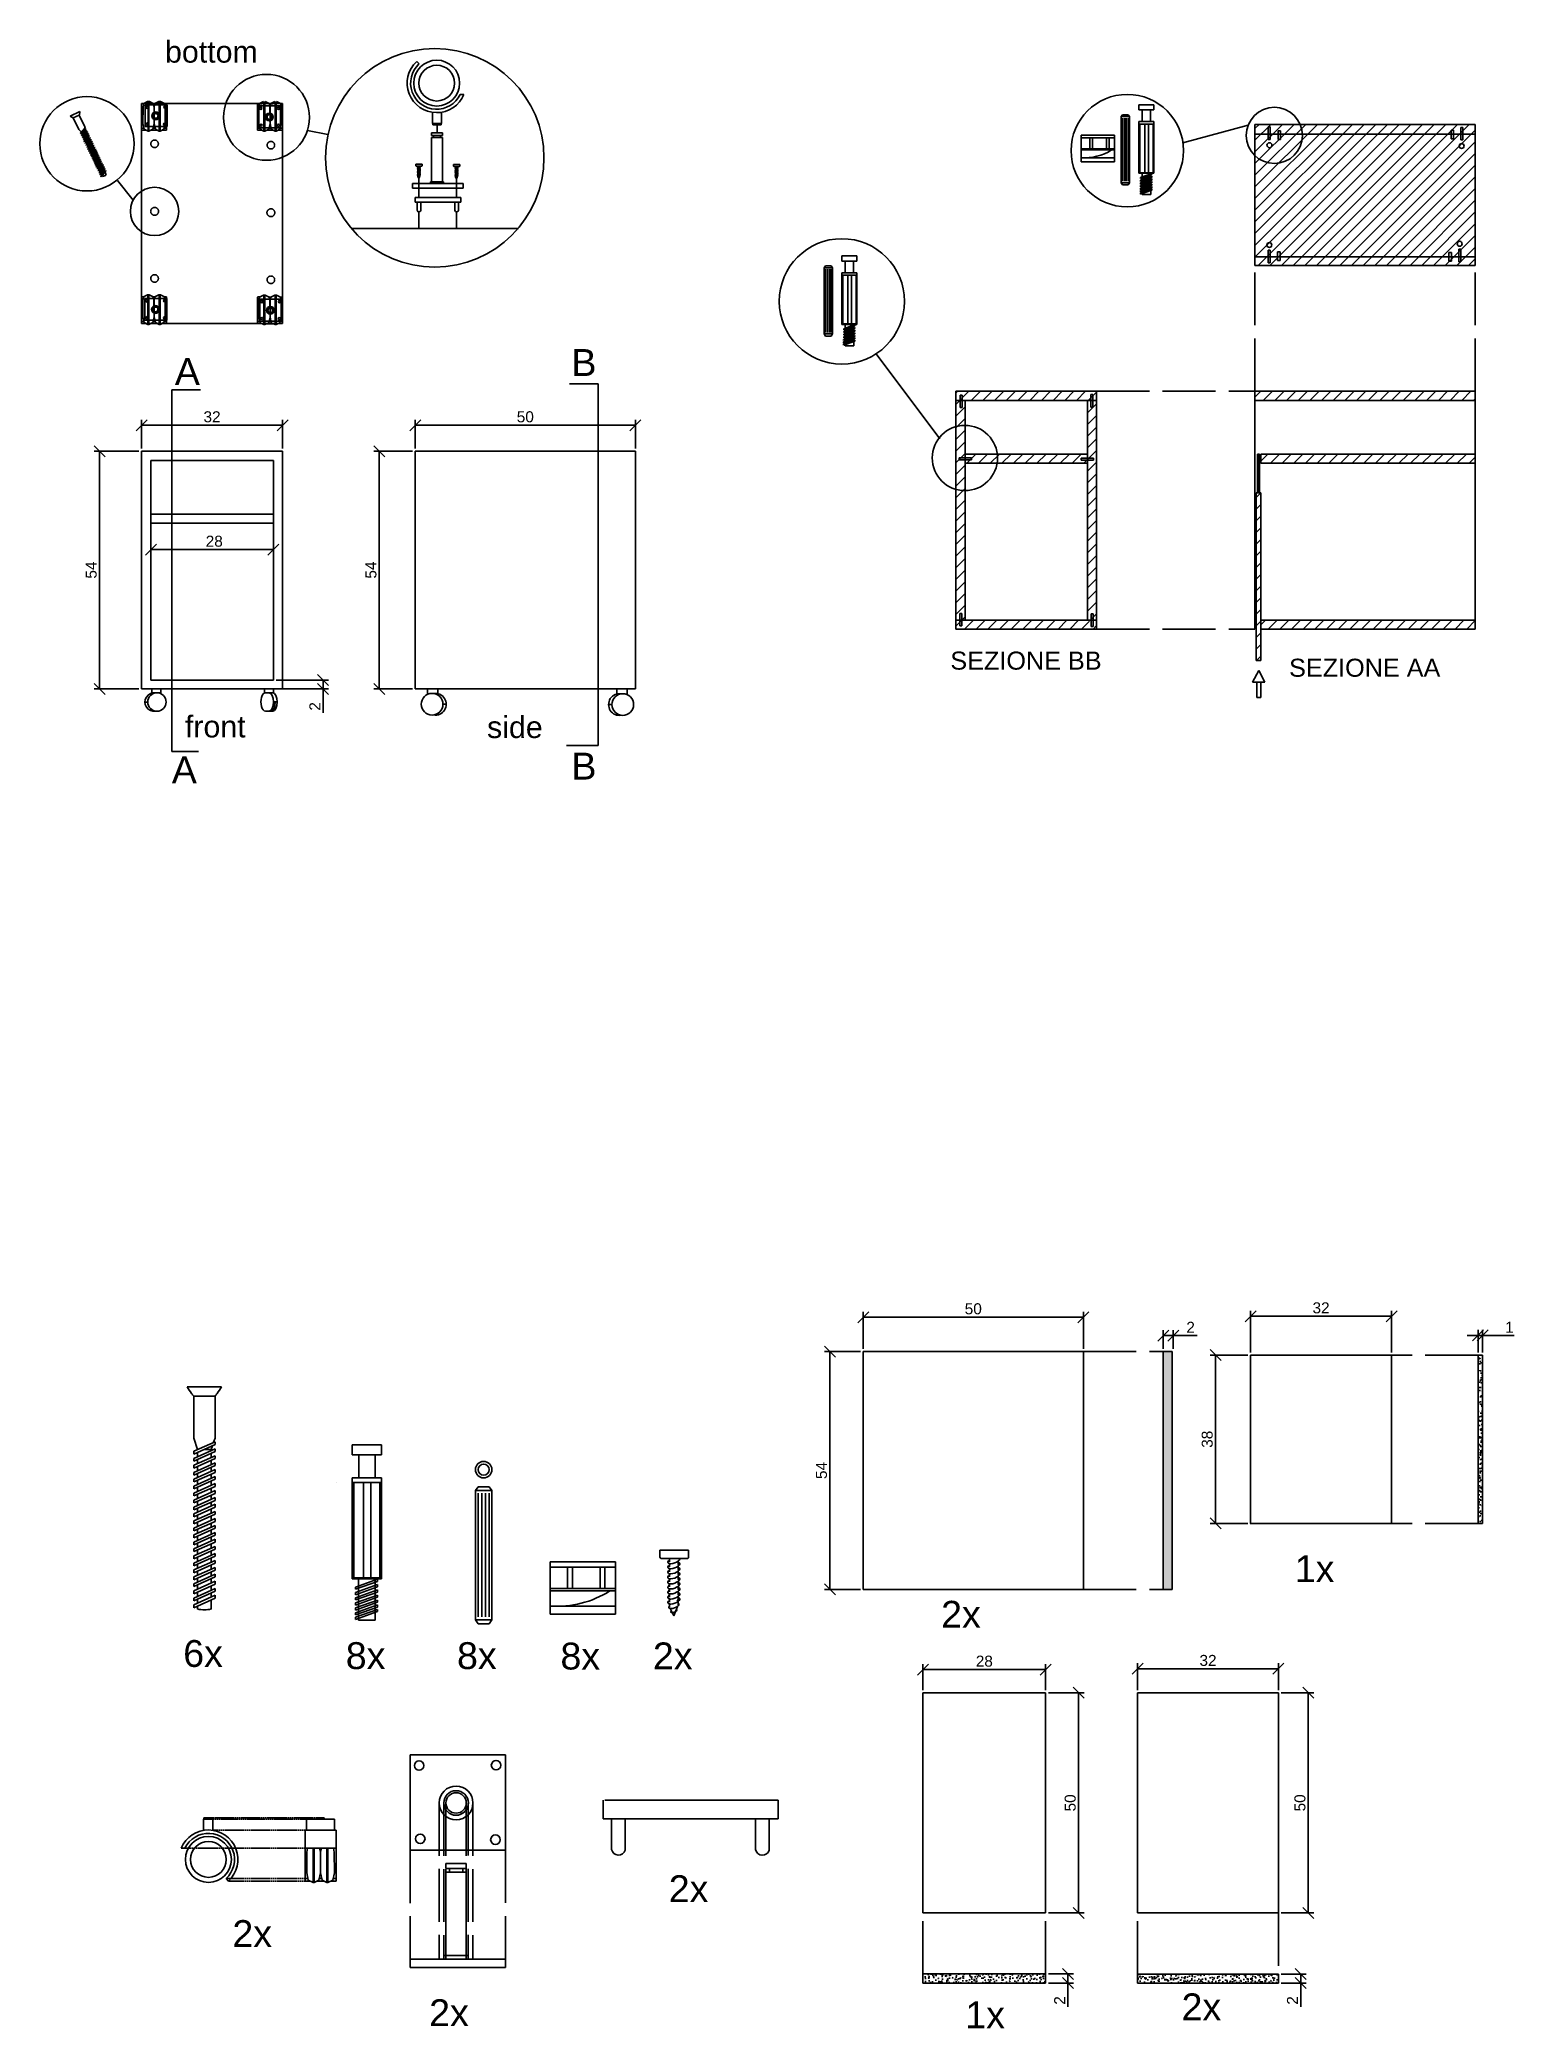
# Model space of a CAD drawing. Header units: inches. Extents: x 69 to 404, y 41 to 492.
import ezdxf

# ---------------------------------------------------------------- set-up
doc = ezdxf.new("R2010")
doc.units = ezdxf.units.IN
doc.header["$MEASUREMENT"] = 0
doc.linetypes.add('ACAD_ISO02W100', pattern=[15, 12, -3])
for name, color, linetype in [('Chiodi', 1, 'Continuous'), ('LINE', 3, 'ACAD_ISO02W100'), ('Oltedal', 7, 'Continuous'), ('Quote', 4, 'Continuous'), ('sezioni', 2, 'Continuous')]:
    doc.layers.add(name, color=color, linetype=linetype)
doc.styles.get("Standard").update_dxf_attribs({"font": 'Arial.ttf'})
doc.dimstyles.new('ISO-25', dxfattribs={"dimtxt": 2.5, "dimasz": 2.5, "dimexe": 1.25, "dimexo": 0.625, "dimtad": 1, "dimdec": 0, "dimtxsty": 'Standard', "dimblk": 'OBLIQUE', "dimblk1": 'OBLIQUE', "dimblk2": 'OBLIQUE', "dimcen": 2.5, "dimadec": 0, "dimazin": 0, "dimtfac": 1, "dimtdec": 0, "dimtmove": 0, "dimatfit": 3, "dimfxl": 1, "dimarcsym": 1})
pattern_1 = [(50, (23.9792, -90.4118), (2.1517805, -0.1882564), [0.225, -2.475]), (355, (23.9792, -90.4118), (-0.416254, 2.256576), [0.18, -1.98]), (100.45144, (24.1585, -90.4275), (1.735527, 2.06832), [0.191221, -2.103426]), (46.1842, (23.9792, -89.8118), (3.201724, -0.496558), [0.3375, -3.7125]), (96.6356, (24.246, -89.8532), (2.803986, 2.922356), [0.28683, -3.155141]), (351.1842, (23.979, -89.8118), (2.803986, 2.922356), [0.27, -2.97]), (21, (24.2792, -89.9618), (1.790721, -1.207857), [0.225, -2.475]), (326, (24.2792, -89.9618), (0.729946, 2.17545), [0.18, -1.98]), (71.45144, (24.4284, -90.0625), (2.520667, 0.967593), [0.191221, -2.103426]), (37.5, (23.97915, -90.4118), (0.0364796, 0.9986816), [0, -1.956, 0, -2.01, 0, -1.9875]), (7.5, (23.9792, -90.4118), (0.7892086, 1.1832351), [0, -1.146, 0, -1.911, 0, -0.7575]), (327.5, (23.31015, -90.4118), (1.6014673, -0.0676646), [0, -0.75, 0, -2.34, 0, -3.105]), (317.5, (23.0102, -90.4118), (1.7495585, 0.300315), [0, -0.975, 0, -1.554, 0, -2.205])]

msp = doc.modelspace()

# ---------------------------------------------------------------- texts
at = {"char_height": 6.1, "attachment_point": 1}
for s, insert in [('1x', (354, 148.21)), ('2x', (273.68, 137.86)), ('6x', (101.56, 128.96)), ('8x', (138.48, 128.47)), ('8x', (163.74, 128.47)), ('8x', (187.23, 128.37)), ('2x', (208.23, 128.41)), ('2x', (211.83, 75.54)), ('2x', (112.73, 65.35)), ('2x', (157.42, 47.38)), ('1x', (279.17, 46.9)), ('2x', (328.29, 48.71))]:
    msp.add_mtext_dynamic_manual_height_columns(s, width=12.7421, gutter_width=1, heights=[0], dxfattribs=dict(at, insert=insert))
at = {"layer": 'Oltedal', "char_height": 4.934, "attachment_point": 1}
for s, insert in [('bottom', (97.43, 492.14)), ('front', (101.95, 338.89)), ('side', (170.56, 338.75))]:
    msp.add_mtext_dynamic_manual_height_columns(s, width=31.6577, gutter_width=1, heights=[0], dxfattribs=dict(at, insert=insert))
at = {"layer": 'sezioni', "attachment_point": 1}
for s, width, insert, char_height in [('A', 12.8715, (99.66, 420.11), 6.11), ('B', 12.8715, (189.72, 422.15), 6.11), ('SEZIONE BB', 51.959, (275.77, 353.45), 4.098), ('SEZIONE AA', 51.959, (352.7, 351.83), 4.098), ('B', 12.8715, (189.72, 330.49), 6.11), ('A', 12.8715, (98.97, 329.64), 6.11)]:
    msp.add_mtext_dynamic_manual_height_columns(s, width=width, gutter_width=1, heights=[0], dxfattribs=dict(at, insert=insert, char_height=char_height))

# ---------------------------------------------------------------- blocks, each defined once
blk = doc.blocks.new('_Oblique')
at = {"color": 0, "linetype": 'ByBlock', "lineweight": -2}
blk.add_line((-0.5, -0.5), (0.5, 0.5), dxfattribs=at)
blk = doc.blocks.new('*D8')
at = {"layer": 'Defpoints', "color": 0, "transparency": 16777216}
for p in [(92.11, 398.96), (82.56, 344.96), (92.11, 344.96)]:
    blk.add_point(p, dxfattribs=at)
at = {"layer": 'Quote', "color": 0, "lineweight": -2, "transparency": 16777216}
for p, q in [((91.48, 398.96), (81.31, 398.96)), ((82.56, 398.96), (82.56, 344.96)), ((91.48, 344.96), (81.31, 344.96))]:
    blk.add_line(p, q, dxfattribs=at)
at = {"layer": 'Quote', "color": 0, "lineweight": -2, "transparency": 16777216, "xscale": 2.5, "yscale": 2.5, "zscale": 2.5}
for p, rotation in [((82.56, 398.96), 90), ((82.56, 344.96), 270)]:
    blk.add_blockref('_Oblique', p, dxfattribs=dict(at, rotation=rotation))
at = {"layer": 'Quote', "color": 0, "transparency": 16777216, "insert": (80.67, 371.96), "char_height": 2.5, "attachment_point": 5, "rotation": 90}
blk.add_mtext('54', dxfattribs=at)
blk = doc.blocks.new('*D9')
at = {"layer": 'Defpoints', "color": 0, "transparency": 16777216}
for p in [(124.11, 404.87), (92.11, 398.96), (124.11, 398.96)]:
    blk.add_point(p, dxfattribs=at)
at = {"layer": 'Quote', "color": 0, "lineweight": -2, "transparency": 16777216}
for p, q in [((92.11, 399.58), (92.11, 406.12)), ((92.11, 404.87), (124.11, 404.87)), ((124.11, 399.58), (124.11, 406.12))]:
    blk.add_line(p, q, dxfattribs=at)
at = {"layer": 'Quote', "color": 0, "lineweight": -2, "transparency": 16777216, "xscale": 2.5, "yscale": 2.5, "zscale": 2.5, "rotation": 180}
blk.add_blockref('_Oblique', (92.11, 404.87), dxfattribs=at)
at = {"layer": 'Quote', "color": 0, "lineweight": -2, "transparency": 16777216, "xscale": 2.5, "yscale": 2.5, "zscale": 2.5}
blk.add_blockref('_Oblique', (124.11, 404.87), dxfattribs=at)
at = {"layer": 'Quote', "color": 0, "transparency": 16777216, "insert": (108.11, 406.76), "char_height": 2.5, "attachment_point": 5}
blk.add_mtext('32', dxfattribs=at)
blk = doc.blocks.new('*D10')
at = {"layer": 'Defpoints', "color": 0, "transparency": 16777216}
for p in [(94.23, 382.61), (122.05, 382.61), (122.05, 376.61)]:
    blk.add_point(p, dxfattribs=at)
at = {"layer": 'Quote', "color": 0, "lineweight": -2, "transparency": 16777216}
for p, q in [((94.23, 381.99), (94.23, 375.36)), ((122.05, 381.99), (122.05, 375.36)), ((94.23, 376.61), (122.05, 376.61))]:
    blk.add_line(p, q, dxfattribs=at)
at = {"layer": 'Quote', "color": 0, "lineweight": -2, "transparency": 16777216, "xscale": 2.5, "yscale": 2.5, "zscale": 2.5, "rotation": 180}
blk.add_blockref('_Oblique', (94.23, 376.61), dxfattribs=at)
at = {"layer": 'Quote', "color": 0, "lineweight": -2, "transparency": 16777216, "xscale": 2.5, "yscale": 2.5, "zscale": 2.5}
blk.add_blockref('_Oblique', (122.05, 376.61), dxfattribs=at)
at = {"layer": 'Quote', "color": 0, "transparency": 16777216, "insert": (108.61, 378.5), "char_height": 2.5, "attachment_point": 5}
blk.add_mtext('28', dxfattribs=at)
blk = doc.blocks.new('*D11')
at = {"layer": 'Defpoints', "color": 0, "transparency": 16777216}
for p in [(204.25, 404.87), (154.25, 398.96), (204.25, 398.96)]:
    blk.add_point(p, dxfattribs=at)
at = {"layer": 'Quote', "color": 0, "lineweight": -2, "transparency": 16777216}
for p, q in [((154.25, 399.58), (154.25, 406.12)), ((154.25, 404.87), (204.25, 404.87)), ((204.25, 399.58), (204.25, 406.12))]:
    blk.add_line(p, q, dxfattribs=at)
at = {"layer": 'Quote', "color": 0, "lineweight": -2, "transparency": 16777216, "xscale": 2.5, "yscale": 2.5, "zscale": 2.5, "rotation": 180}
blk.add_blockref('_Oblique', (154.25, 404.87), dxfattribs=at)
at = {"layer": 'Quote', "color": 0, "lineweight": -2, "transparency": 16777216, "xscale": 2.5, "yscale": 2.5, "zscale": 2.5}
blk.add_blockref('_Oblique', (204.25, 404.87), dxfattribs=at)
at = {"layer": 'Quote', "color": 0, "transparency": 16777216, "insert": (179.25, 406.76), "char_height": 2.5, "attachment_point": 5}
blk.add_mtext('50', dxfattribs=at)
blk = doc.blocks.new('*D12')
at = {"layer": 'Defpoints', "color": 0, "transparency": 16777216}
for p in [(154.25, 398.96), (146.09, 344.96), (154.25, 344.96)]:
    blk.add_point(p, dxfattribs=at)
at = {"layer": 'Quote', "color": 0, "lineweight": -2, "transparency": 16777216}
for p, q in [((153.62, 398.96), (144.84, 398.96)), ((146.09, 398.96), (146.09, 344.96)), ((153.62, 344.96), (144.84, 344.96))]:
    blk.add_line(p, q, dxfattribs=at)
at = {"layer": 'Quote', "color": 0, "lineweight": -2, "transparency": 16777216, "xscale": 2.5, "yscale": 2.5, "zscale": 2.5}
for p, rotation in [((146.09, 398.96), 90), ((146.09, 344.96), 270)]:
    blk.add_blockref('_Oblique', p, dxfattribs=dict(at, rotation=rotation))
at = {"layer": 'Quote', "color": 0, "transparency": 16777216, "insert": (144.2, 371.96), "char_height": 2.5, "attachment_point": 5, "rotation": 90}
blk.add_mtext('54', dxfattribs=at)
blk = doc.blocks.new('*D14')
at = {"layer": 'Defpoints', "color": 0, "transparency": 16777216}
for p in [(122.05, 346.98), (122.05, 344.96), (133.33, 344.96)]:
    blk.add_point(p, dxfattribs=at)
at = {"layer": 'Quote', "color": 0, "lineweight": -2, "transparency": 16777216}
for p, q in [((122.67, 346.98), (134.58, 346.98)), ((122.68, 344.96), (134.58, 344.96)), ((133.33, 346.98), (133.33, 344.96)), ((133.33, 344.96), (133.33, 339.54))]:
    blk.add_line(p, q, dxfattribs=at)
at = {"layer": 'Quote', "color": 0, "lineweight": -2, "transparency": 16777216, "xscale": 2.5, "yscale": 2.5, "zscale": 2.5}
for p, rotation in [((133.33, 346.98), 90), ((133.33, 344.96), 270)]:
    blk.add_blockref('_Oblique', p, dxfattribs=dict(at, rotation=rotation))
at = {"layer": 'Quote', "color": 0, "transparency": 16777216, "insert": (131.46, 341), "char_height": 2.5, "attachment_point": 5, "rotation": 90}
blk.add_mtext('2', dxfattribs=at)
blk = doc.blocks.new('*D16')
at = {"layer": 'Defpoints', "color": 0, "transparency": 16777216}
for p in [(396.66, 198.13), (395.63, 193.68), (396.66, 193.68)]:
    blk.add_point(p, dxfattribs=at)
at = {"layer": 'Quote', "color": 0, "lineweight": -2, "transparency": 16777216}
for p, q in [((395.63, 194.3), (395.63, 199.38)), ((396.66, 194.3), (396.66, 199.38)), ((395.63, 198.13), (393.13, 198.13)), ((395.63, 198.13), (396.66, 198.13)), ((396.66, 198.13), (403.83, 198.13))]:
    blk.add_line(p, q, dxfattribs=at)
at = {"layer": 'Quote', "color": 0, "lineweight": -2, "transparency": 16777216, "xscale": 2.5, "yscale": 2.5, "zscale": 2.5}
blk.add_blockref('_Oblique', (395.63, 198.13), dxfattribs=at)
at = {"layer": 'Quote', "color": 0, "lineweight": -2, "transparency": 16777216, "xscale": 2.5, "yscale": 2.5, "zscale": 2.5, "rotation": 180}
blk.add_blockref('_Oblique', (396.66, 198.13), dxfattribs=at)
at = {"layer": 'Quote', "color": 0, "transparency": 16777216, "insert": (402.74, 200.01), "char_height": 2.5, "attachment_point": 5}
blk.add_mtext('1', dxfattribs=at)
blk = doc.blocks.new('*D17')
at = {"layer": 'Defpoints', "color": 0, "transparency": 16777216}
for p in [(297.42, 53.13), (297.42, 51.07), (302.47, 51.07)]:
    blk.add_point(p, dxfattribs=at)
at = {"layer": 'Quote', "color": 0, "lineweight": -2, "transparency": 16777216}
for p, q in [((298.04, 53.13), (303.72, 53.13)), ((298.04, 51.07), (303.72, 51.07)), ((302.47, 53.13), (302.47, 51.07)), ((302.47, 51.07), (302.47, 45.65))]:
    blk.add_line(p, q, dxfattribs=at)
at = {"layer": 'Quote', "color": 0, "lineweight": -2, "transparency": 16777216, "xscale": 2.5, "yscale": 2.5, "zscale": 2.5}
for p, rotation in [((302.47, 53.13), 90), ((302.47, 51.07), 270)]:
    blk.add_blockref('_Oblique', p, dxfattribs=dict(at, rotation=rotation))
at = {"layer": 'Quote', "color": 0, "transparency": 16777216, "insert": (300.6, 47.11), "char_height": 2.5, "attachment_point": 5, "rotation": 90}
blk.add_mtext('2', dxfattribs=at)
blk = doc.blocks.new('*D18')
at = {"layer": 'Defpoints', "color": 0, "transparency": 16777216}
for p in [(350.29, 53.1), (350.29, 51.07), (355.35, 51.07)]:
    blk.add_point(p, dxfattribs=at)
at = {"layer": 'Quote', "color": 0, "lineweight": -2, "transparency": 16777216}
for p, q in [((350.91, 53.1), (356.6, 53.1)), ((350.91, 51.07), (356.6, 51.07)), ((355.35, 53.1), (355.35, 51.07)), ((355.35, 51.07), (355.35, 45.65))]:
    blk.add_line(p, q, dxfattribs=at)
at = {"layer": 'Quote', "color": 0, "lineweight": -2, "transparency": 16777216, "xscale": 2.5, "yscale": 2.5, "zscale": 2.5}
for p, rotation in [((355.35, 53.1), 90), ((355.35, 51.07), 270)]:
    blk.add_blockref('_Oblique', p, dxfattribs=dict(at, rotation=rotation))
at = {"layer": 'Quote', "color": 0, "transparency": 16777216, "insert": (353.47, 47.11), "char_height": 2.5, "attachment_point": 5, "rotation": 90}
blk.add_mtext('2', dxfattribs=at)
blk = doc.blocks.new('*D19')
at = {"layer": 'Defpoints', "color": 0, "transparency": 16777216}
for p in [(297.42, 116.98), (304.89, 116.98), (297.42, 66.98)]:
    blk.add_point(p, dxfattribs=at)
at = {"layer": 'Quote', "color": 0, "lineweight": -2, "transparency": 16777216}
for p, q in [((298.04, 116.98), (306.14, 116.98)), ((304.89, 66.98), (304.89, 116.98)), ((298.04, 66.98), (306.14, 66.98))]:
    blk.add_line(p, q, dxfattribs=at)
at = {"layer": 'Quote', "color": 0, "lineweight": -2, "transparency": 16777216, "xscale": 2.5, "yscale": 2.5, "zscale": 2.5}
for p, rotation in [((304.89, 116.98), 90), ((304.89, 66.98), 270)]:
    blk.add_blockref('_Oblique', p, dxfattribs=dict(at, rotation=rotation))
at = {"layer": 'Quote', "color": 0, "transparency": 16777216, "insert": (303, 91.98), "char_height": 2.5, "attachment_point": 5, "rotation": 90}
blk.add_mtext('50', dxfattribs=at)
blk = doc.blocks.new('*D20')
at = {"layer": 'Defpoints', "color": 0, "transparency": 16777216}
for p in [(350.29, 116.98), (350.29, 66.98), (357.06, 66.98)]:
    blk.add_point(p, dxfattribs=at)
at = {"layer": 'Quote', "color": 0, "lineweight": -2, "transparency": 16777216}
for p, q in [((350.91, 116.98), (358.31, 116.98)), ((357.06, 116.98), (357.06, 66.98)), ((350.91, 66.98), (358.31, 66.98))]:
    blk.add_line(p, q, dxfattribs=at)
at = {"layer": 'Quote', "color": 0, "lineweight": -2, "transparency": 16777216, "xscale": 2.5, "yscale": 2.5, "zscale": 2.5}
for p, rotation in [((357.06, 116.98), 90), ((357.06, 66.98), 270)]:
    blk.add_blockref('_Oblique', p, dxfattribs=dict(at, rotation=rotation))
at = {"layer": 'Quote', "color": 0, "transparency": 16777216, "insert": (355.17, 91.98), "char_height": 2.5, "attachment_point": 5, "rotation": 90}
blk.add_mtext('50', dxfattribs=at)
blk = doc.blocks.new('*D21')
at = {"layer": 'Defpoints', "color": 0, "transparency": 16777216}
for p in [(269.56, 122.26), (269.56, 116.98), (297.42, 116.98)]:
    blk.add_point(p, dxfattribs=at)
at = {"layer": 'Quote', "color": 0, "lineweight": -2, "transparency": 16777216}
for p, q in [((269.56, 117.6), (269.56, 123.51)), ((297.42, 122.26), (269.56, 122.26)), ((297.42, 117.6), (297.42, 123.51))]:
    blk.add_line(p, q, dxfattribs=at)
at = {"layer": 'Quote', "color": 0, "lineweight": -2, "transparency": 16777216, "xscale": 2.5, "yscale": 2.5, "zscale": 2.5, "rotation": 180}
blk.add_blockref('_Oblique', (269.56, 122.26), dxfattribs=at)
at = {"layer": 'Quote', "color": 0, "lineweight": -2, "transparency": 16777216, "xscale": 2.5, "yscale": 2.5, "zscale": 2.5}
blk.add_blockref('_Oblique', (297.42, 122.26), dxfattribs=at)
at = {"layer": 'Quote', "color": 0, "transparency": 16777216, "insert": (283.49, 124.15), "char_height": 2.5, "attachment_point": 5}
blk.add_mtext('28', dxfattribs=at)
blk = doc.blocks.new('*D22')
at = {"layer": 'Defpoints', "color": 0, "transparency": 16777216}
for p in [(318.29, 122.43), (318.29, 116.98), (350.29, 116.98)]:
    blk.add_point(p, dxfattribs=at)
at = {"layer": 'Quote', "color": 0, "lineweight": -2, "transparency": 16777216}
for p, q in [((318.29, 117.6), (318.29, 123.68)), ((350.29, 122.43), (318.29, 122.43)), ((350.29, 117.6), (350.29, 123.68))]:
    blk.add_line(p, q, dxfattribs=at)
at = {"layer": 'Quote', "color": 0, "lineweight": -2, "transparency": 16777216, "xscale": 2.5, "yscale": 2.5, "zscale": 2.5, "rotation": 180}
blk.add_blockref('_Oblique', (318.29, 122.43), dxfattribs=at)
at = {"layer": 'Quote', "color": 0, "lineweight": -2, "transparency": 16777216, "xscale": 2.5, "yscale": 2.5, "zscale": 2.5}
blk.add_blockref('_Oblique', (350.29, 122.43), dxfattribs=at)
at = {"layer": 'Quote', "color": 0, "transparency": 16777216, "insert": (334.29, 124.32), "char_height": 2.5, "attachment_point": 5}
blk.add_mtext('32', dxfattribs=at)
blk = doc.blocks.new('*D23')
at = {"layer": 'Defpoints', "color": 0, "transparency": 16777216}
for p in [(324.11, 194.47), (326.38, 198.12), (326.38, 194.47)]:
    blk.add_point(p, dxfattribs=at)
at = {"layer": 'Quote', "color": 0, "lineweight": -2, "transparency": 16777216}
for p, q in [((324.11, 195.09), (324.11, 199.37)), ((326.38, 195.09), (326.38, 199.37)), ((324.11, 198.12), (326.38, 198.12)), ((326.38, 198.12), (331.8, 198.12))]:
    blk.add_line(p, q, dxfattribs=at)
at = {"layer": 'Quote', "color": 0, "lineweight": -2, "transparency": 16777216, "xscale": 2.5, "yscale": 2.5, "zscale": 2.5, "rotation": 180}
blk.add_blockref('_Oblique', (324.11, 198.12), dxfattribs=at)
at = {"layer": 'Quote', "color": 0, "lineweight": -2, "transparency": 16777216, "xscale": 2.5, "yscale": 2.5, "zscale": 2.5}
blk.add_blockref('_Oblique', (326.38, 198.12), dxfattribs=at)
at = {"layer": 'Quote', "color": 0, "transparency": 16777216, "insert": (330.34, 199.99), "char_height": 2.5, "attachment_point": 5}
blk.add_mtext('2', dxfattribs=at)
blk = doc.blocks.new('*D24')
at = {"layer": 'Defpoints', "color": 0, "transparency": 16777216}
for p in [(248.41, 194.47), (255.98, 194.47), (255.98, 140.47)]:
    blk.add_point(p, dxfattribs=at)
at = {"layer": 'Quote', "color": 0, "lineweight": -2, "transparency": 16777216}
for p, q in [((255.35, 194.47), (247.16, 194.47)), ((248.41, 140.47), (248.41, 194.47)), ((255.35, 140.47), (247.16, 140.47))]:
    blk.add_line(p, q, dxfattribs=at)
at = {"layer": 'Quote', "color": 0, "lineweight": -2, "transparency": 16777216, "xscale": 2.5, "yscale": 2.5, "zscale": 2.5}
for p, rotation in [((248.41, 194.47), 90), ((248.41, 140.47), 270)]:
    blk.add_blockref('_Oblique', p, dxfattribs=dict(at, rotation=rotation))
at = {"layer": 'Quote', "color": 0, "transparency": 16777216, "insert": (246.52, 167.47), "char_height": 2.5, "attachment_point": 5, "rotation": 90}
blk.add_mtext('54', dxfattribs=at)
blk = doc.blocks.new('*D25')
at = {"layer": 'Defpoints', "color": 0, "transparency": 16777216}
for p in [(305.98, 202.28), (255.98, 194.47), (305.98, 194.47)]:
    blk.add_point(p, dxfattribs=at)
at = {"layer": 'Quote', "color": 0, "lineweight": -2, "transparency": 16777216}
for p, q in [((255.98, 195.09), (255.98, 203.53)), ((305.98, 195.09), (305.98, 203.53)), ((255.98, 202.28), (305.98, 202.28))]:
    blk.add_line(p, q, dxfattribs=at)
at = {"layer": 'Quote', "color": 0, "lineweight": -2, "transparency": 16777216, "xscale": 2.5, "yscale": 2.5, "zscale": 2.5, "rotation": 180}
blk.add_blockref('_Oblique', (255.98, 202.28), dxfattribs=at)
at = {"layer": 'Quote', "color": 0, "lineweight": -2, "transparency": 16777216, "xscale": 2.5, "yscale": 2.5, "zscale": 2.5}
blk.add_blockref('_Oblique', (305.98, 202.28), dxfattribs=at)
at = {"layer": 'Quote', "color": 0, "transparency": 16777216, "insert": (280.98, 204.18), "char_height": 2.5, "attachment_point": 5}
blk.add_mtext('50', dxfattribs=at)
blk = doc.blocks.new('*D26')
at = {"layer": 'Defpoints', "color": 0, "transparency": 16777216}
for p in [(375.96, 202.5), (343.96, 193.68), (375.96, 193.68)]:
    blk.add_point(p, dxfattribs=at)
at = {"layer": 'Quote', "color": 0, "lineweight": -2, "transparency": 16777216}
for p, q in [((343.96, 194.3), (343.96, 203.75)), ((375.96, 194.3), (375.96, 203.75)), ((343.96, 202.5), (375.96, 202.5))]:
    blk.add_line(p, q, dxfattribs=at)
at = {"layer": 'Quote', "color": 0, "lineweight": -2, "transparency": 16777216, "xscale": 2.5, "yscale": 2.5, "zscale": 2.5, "rotation": 180}
blk.add_blockref('_Oblique', (343.96, 202.5), dxfattribs=at)
at = {"layer": 'Quote', "color": 0, "lineweight": -2, "transparency": 16777216, "xscale": 2.5, "yscale": 2.5, "zscale": 2.5}
blk.add_blockref('_Oblique', (375.96, 202.5), dxfattribs=at)
at = {"layer": 'Quote', "color": 0, "transparency": 16777216, "insert": (359.96, 204.39), "char_height": 2.5, "attachment_point": 5}
blk.add_mtext('32', dxfattribs=at)
blk = doc.blocks.new('*D27')
at = {"layer": 'Defpoints', "color": 0, "transparency": 16777216}
for p in [(343.96, 193.68), (336.01, 155.44), (343.96, 155.44)]:
    blk.add_point(p, dxfattribs=at)
at = {"layer": 'Quote', "color": 0, "lineweight": -2, "transparency": 16777216}
for p, q in [((343.34, 193.68), (334.76, 193.68)), ((336.01, 193.68), (336.01, 155.44)), ((343.34, 155.44), (334.76, 155.44))]:
    blk.add_line(p, q, dxfattribs=at)
at = {"layer": 'Quote', "color": 0, "lineweight": -2, "transparency": 16777216, "xscale": 2.5, "yscale": 2.5, "zscale": 2.5}
for p, rotation in [((336.01, 193.68), 90), ((336.01, 155.44), 270)]:
    blk.add_blockref('_Oblique', p, dxfattribs=dict(at, rotation=rotation))
at = {"layer": 'Quote', "color": 0, "transparency": 16777216, "insert": (334.12, 174.56), "char_height": 2.5, "attachment_point": 5, "rotation": 90}
blk.add_mtext('38', dxfattribs=at)

# ---------------------------------------------------------------- dimensions: what is measured, and where the dimension line sits
at = {"layer": 'Quote'}
for base, p1, p2, picture, middle in [((124.11, 404.87), (92.11, 398.96), (124.11, 398.96), '*D9', (108.11, 406.76)), ((204.25, 404.87), (154.25, 398.96), (204.25, 398.96), '*D11', (179.25, 406.76)), ((305.98, 202.28), (255.98, 194.47), (305.98, 194.47), '*D25', (280.98, 204.18)), ((375.96, 202.5), (343.96, 193.68), (375.96, 193.68), '*D26', (359.96, 204.39)), ((326.38, 198.12), (324.11, 194.47), (326.38, 194.47), '*D23', (330.34, 199.99)), ((269.56, 122.26), (297.42, 116.98), (269.56, 116.98), '*D21', (283.49, 124.15)), ((318.29, 122.43), (350.29, 116.98), (318.29, 116.98), '*D22', (334.29, 124.32))]:
    dim = msp.add_linear_dim(base=base, p1=p1, p2=p2, dimstyle='ISO-25', dxfattribs=at)
    dim.commit()
    dim.dimension.update_dxf_attribs({"geometry": picture, "text_midpoint": middle})
for base, p1, p2, picture, middle in [((82.56, 344.96), (92.11, 398.96), (92.11, 344.96), '*D8', (80.67, 371.96)), ((146.09, 344.96), (154.25, 398.96), (154.25, 344.96), '*D12', (144.2, 371.96)), ((133.33, 344.96), (122.05, 346.98), (122.05, 344.96), '*D14', (131.46, 341)), ((248.41, 194.47), (255.98, 140.47), (255.98, 194.47), '*D24', (246.52, 167.47)), ((336.01, 155.44), (343.96, 193.68), (343.96, 155.44), '*D27', (334.12, 174.56)), ((304.89, 116.98), (297.42, 66.98), (297.42, 116.98), '*D19', (303, 91.98)), ((357.06, 66.98), (350.29, 116.98), (350.29, 66.98), '*D20', (355.17, 91.98)), ((302.47, 51.07), (297.42, 53.13), (297.42, 51.07), '*D17', (300.6, 47.11)), ((355.35, 51.07), (350.29, 53.1), (350.29, 51.07), '*D18', (353.47, 47.11))]:
    dim = msp.add_linear_dim(base=base, p1=p1, p2=p2, angle=90, dimstyle='ISO-25', dxfattribs=at)
    dim.commit()
    dim.dimension.update_dxf_attribs({"geometry": picture, "text_midpoint": middle})
for base, p1, p2, picture, middle in [((122.05, 376.61), (94.23, 382.61), (122.05, 382.61), '*D10', (108.61, 376.61)), ((396.66, 198.13), (395.63, 193.68), (396.66, 193.68), '*D16', (402.74, 198.13))]:
    dim = msp.add_linear_dim(base=base, p1=p1, p2=p2, dimstyle='ISO-25', dxfattribs=at)
    dim.commit()
    dim.dimension.update_dxf_attribs({"geometry": picture, "text_midpoint": middle, "dimtype": 160})

# ---------------------------------------------------------------- hatches: boundary and pattern name
h = msp.add_hatch()
h.set_pattern_fill('ANSI31', color=256, scale=15)
h.paths.add_polyline_path([(308.99, 412.56), (276.99, 412.56), (276.99, 358.56), (308.99, 358.56)])
h.paths.add_polyline_path([(306.93, 410.46), (306.93, 360.58), (279.11, 360.58), (279.11, 410.46)], flags=16)
h.paths.add_polyline_path([(306.93, 398.27), (279.11, 398.27), (279.11, 396.21), (306.93, 396.21)], flags=0)
h = msp.add_hatch()
h.set_pattern_fill('ANSI31', color=256, scale=15)
h.paths.add_polyline_path([(306.93, 398.27), (279.11, 398.27), (279.11, 396.21), (306.93, 396.21)])
h = msp.add_hatch()
h.set_pattern_fill('AR-CONC', color=256, scale=0.3)
h.set_pattern_definition(pattern_1)
h.paths.add_polyline_path([(326.17, 168.33), (326.17, 194.11), (326.17, 194.47), (324.11, 194.47), (324.11, 168.33), (324.11, 140.47), (326.17, 140.47)])
h = msp.add_hatch()
h.set_pattern_fill('AR-CONC', color=256, scale=0.3)
h.set_pattern_definition(pattern_1)
h.paths.add_polyline_path([(297.42, 53.13), (269.56, 53.13), (269.56, 51.07), (297.42, 51.07)])
h = msp.add_hatch()
h.set_pattern_fill('AR-CONC', color=256, scale=0.3)
h.set_pattern_definition(pattern_1)
h.paths.add_polyline_path([(350.29, 53.1), (348.23, 53.1), (320.4, 53.1), (318.29, 53.1), (318.29, 51.07), (350.29, 51.07)])
at = {"layer": 'Oltedal'}
h = msp.add_hatch(dxfattribs=at)
h.set_pattern_fill('ANSI31', color=256, scale=15)
h.paths.add_polyline_path([(394.95, 473.15), (344.95, 473.15), (344.95, 441.15), (394.95, 441.15)])
h = msp.add_hatch(dxfattribs=at)
h.set_pattern_fill('ANSI31', color=256, scale=15)
h.paths.add_polyline_path([(394.95, 412.56), (344.95, 412.56), (344.95, 410.46), (394.95, 410.46)])
h = msp.add_hatch(dxfattribs=at)
h.set_pattern_fill('ANSI31', color=256, scale=15)
h.paths.add_polyline_path([(394.95, 398.27), (346.28, 398.27), (346.28, 396.21), (394.95, 396.21)])
h = msp.add_hatch(dxfattribs=at)
h.set_pattern_fill('ANSI31', color=256, scale=15)
h.set_pattern_definition([(45, (0, -7.1606), (-1.325825, 1.325825), [])])
h.paths.add_polyline_path([(346.28, 389.49), (345.26, 389.49), (345.26, 351.4), (346.28, 351.4)])
h = msp.add_hatch(dxfattribs=at)
h.set_pattern_fill('ANSI31', color=256, scale=15)
h.paths.add_polyline_path([(394.95, 360.58), (346.28, 360.58), (346.28, 358.56), (394.95, 358.56)])
h = msp.add_hatch(dxfattribs=at)
h.set_pattern_fill('AR-CONC', color=256, scale=0.3)
h.set_pattern_definition(pattern_1)
h.paths.add_polyline_path([(396.66, 193.68), (395.63, 193.68), (395.64, 164.77), (395.64, 155.45), (396.66, 155.45), (396.66, 164.77)])

# ---------------------------------------------------------------- linework, layer by layer
for p, q in [((129.79, 471.79), (134.44, 470.89)), ((343.41, 473), (328.54, 469.01)), ((90.23, 456), (86.62, 460.42)), ((154.2, 455.49), (154.2, 456.61)), ((154.2, 456.61), (154.3, 456.61)), ((154.3, 456.61), (164.61, 456.6)), ((164.61, 456.6), (164.61, 455.49)), ((164.61, 455.49), (154.2, 455.49)), ((154.7, 455.48), (154.7, 453.67)), ((155.51, 453.62), (155.51, 455.49)), ((163.27, 455.48), (163.27, 453.66)), ((164.08, 453.61), (164.08, 455.48)), ((139.75, 449.51), (177.68, 449.51)), ((273.36, 401.79), (258.9, 421.07)), ((345.82, 349.13), (344.37, 346.54)), ((347.19, 346.54), (345.82, 349.13)), ((344.37, 346.54), (346.27, 346.54)), ((345.35, 343.01), (345.35, 346.54)), ((346.27, 343.01), (346.27, 346.54)), ((346.27, 346.54), (347.19, 346.54)), ((345.35, 343.01), (346.27, 343.01)), ((396.66, 193.68), (395.63, 193.68)), ((395.64, 164.77), (395.64, 155.45)), ((396.66, 164.77), (396.66, 155.45)), ((396.66, 155.45), (395.64, 155.45)), ((131.94, 88.28), (131.94, 88.6)), ((129.89, 74.78), (129.22, 74.78)), ((269.56, 51.07), (269.56, 53.13))]:
    msp.add_line(p, q)
for centre, radius in [((158.68, 465.6), 24.81), ((120.47, 474.78), 9.76), ((79.7, 468.77), 10.71), ((315.96, 467.22), 12.76), ((349.35, 470.68), 6.38), ((95.06, 453.42), 5.49), ((279.08, 397.42), 7.41)]:
    msp.add_circle(centre, radius)
for centre in [(155.11, 453.75), (163.68, 453.74)]:
    msp.add_arc(centre, 0.421, 190.9523, 342.3177)
at = {"layer": 'Chiodi'}
for p, q in [((155.11, 486.91), (154.59, 487.47)), ((165.32, 479.99), (164.47, 479.97)), ((75.9, 475.07), (78.09, 476.11)), ((76.6, 474.68), (77.95, 475.31)), ((76.6, 474.68), (77.86, 472.02)), ((77.95, 475.31), (79.2, 472.66)), ((92.11, 477.93), (92.11, 471.88)), ((92.11, 477.93), (92.61, 477.93)), ((92.43, 477.2), (92.41, 473.38)), ((92.6, 477.93), (92.43, 477.2)), ((92.59, 477.92), (93.48, 478.35)), ((92.93, 472.67), (92.92, 477.62)), ((92.92, 477.62), (97.88, 477.62)), ((93.48, 478.35), (93.88, 478.35)), ((93.57, 471.65), (93.57, 478.35)), ((93.79, 471.65), (93.79, 478.35)), ((94.76, 477.92), (93.88, 478.35)), ((94.75, 477.93), (95.13, 477.93)), ((94.77, 477.93), (94.94, 477.2)), ((94.94, 477.2), (94.95, 473.38)), ((94.96, 477.2), (94.95, 473.38)), ((95.13, 477.93), (94.96, 477.2)), ((95.13, 477.93), (96.02, 478.35)), ((96.02, 478.35), (96.42, 478.35)), ((96.11, 471.65), (96.11, 478.35)), ((96.32, 471.65), (96.32, 478.35)), ((97.31, 477.93), (96.42, 478.35)), ((97.3, 477.93), (97.47, 477.2)), ((97.31, 477.93), (97.79, 477.93)), ((97.47, 477.2), (97.49, 473.38)), ((97.79, 477.93), (97.79, 471.88)), ((97.88, 472.67), (97.88, 477.62)), ((118.43, 477.94), (118.92, 477.94)), ((118.43, 477.93), (118.43, 471.88)), ((118.73, 477.36), (123.69, 477.37)), ((118.74, 472.41), (118.73, 477.36)), ((118.75, 477.2), (118.73, 473.38)), ((118.91, 477.93), (118.75, 477.2)), ((118.91, 477.93), (119.79, 478.36)), ((118.99, 477.84), (119.39, 477.84)), ((119.89, 471.65), (119.89, 478.36)), ((120.11, 471.65), (120.11, 478.36)), ((121.08, 477.93), (120.19, 478.36)), ((121.06, 477.94), (121.45, 477.93)), ((121.08, 477.93), (121.25, 477.2)), ((121.25, 477.2), (121.27, 473.38)), ((121.28, 477.2), (121.27, 473.38)), ((121.45, 477.93), (121.28, 477.2)), ((121.45, 477.93), (122.34, 478.36)), ((121.53, 477.85), (121.93, 477.85)), ((122.43, 471.65), (122.43, 478.36)), ((122.64, 471.65), (122.64, 478.36)), ((123.62, 477.93), (122.74, 478.36)), ((123.62, 477.93), (123.79, 477.2)), ((123.62, 477.93), (124.11, 477.93)), ((123.69, 472.41), (123.69, 477.37)), ((123.79, 477.2), (123.8, 473.38)), ((124.11, 477.93), (124.11, 471.88)), ((158.17, 475.9), (158.17, 473.4)), ((160.24, 475.9), (160.24, 473.4)), ((322, 477.64), (318.59, 477.64)), ((318.59, 476.47), (318.59, 477.64)), ((322, 476.47), (318.59, 476.47)), ((319.35, 473.82), (319.35, 476.47)), ((321.06, 474.95), (321.06, 474.95)), ((321.06, 474.95), (321.06, 474.95)), ((321.06, 474.95), (321.06, 474.95)), ((321.24, 473.81), (321.24, 476.47)), ((322, 476.47), (322, 477.64)), ((77.86, 472.02), (78.45, 471.42)), ((78.25, 471.19), (79.31, 472.43)), ((78.25, 471.19), (78.25, 471.19)), ((78.25, 471.19), (78.34, 471.01)), ((78.34, 471.01), (79.4, 472.25)), ((78.47, 470.74), (79.52, 471.98)), ((78.47, 470.74), (78.55, 470.56)), ((78.53, 471.24), (78.66, 470.97)), ((78.55, 470.56), (79.61, 471.8)), ((78.67, 470.3), (79.73, 471.55)), ((78.67, 470.3), (78.76, 470.12)), ((78.87, 470.53), (78.75, 470.79)), ((78.76, 470.12), (79.82, 471.36)), ((78.85, 471.61), (79.3, 471.82)), ((78.88, 469.86), (79.94, 471.1)), ((78.88, 469.86), (78.97, 469.68)), ((79.08, 470.09), (78.95, 470.35)), ((78.97, 469.68), (80.03, 470.92)), ((79.09, 469.43), (80.15, 470.68)), ((79.28, 469.66), (79.16, 469.91)), ((79.17, 469.25), (80.23, 470.49)), ((79.24, 472.35), (79.2, 472.66)), ((79.3, 471.82), (79.27, 472.1)), ((79.3, 471.82), (79.33, 471.76)), ((79.3, 468.99), (80.35, 470.24)), ((79.31, 472.43), (79.4, 472.25)), ((79.38, 468.81), (80.44, 470.05)), ((79.42, 471.58), (79.54, 471.32)), ((79.51, 468.54), (80.57, 469.79)), ((79.52, 471.98), (79.61, 471.8)), ((79.63, 471.14), (79.75, 470.88)), ((79.73, 471.54), (79.82, 471.36)), ((79.84, 470.7), (79.95, 470.45)), ((79.94, 471.1), (80.03, 470.92)), ((80.04, 470.27), (80.16, 470.01)), ((80.15, 470.67), (80.23, 470.49)), ((80.25, 469.83), (80.37, 469.56)), ((80.35, 470.23), (80.44, 470.05)), ((80.57, 469.78), (80.65, 469.6)), ((92.65, 472.33), (92.11, 472.33)), ((92.11, 471.88), (93.11, 471.87)), ((92.41, 473.38), (92.71, 472.07)), ((92.71, 472.07), (93.57, 471.65)), ((92.93, 472.67), (97.88, 472.67)), ((93.57, 471.65), (93.79, 471.65)), ((94.65, 472.07), (93.79, 471.65)), ((94.24, 471.87), (95.67, 471.86)), ((94.95, 473.38), (94.65, 472.07)), ((95.19, 472.33), (94.71, 472.33)), ((94.95, 473.38), (95.25, 472.07)), ((95.25, 472.07), (96.11, 471.65)), ((96.11, 471.65), (96.32, 471.65)), ((97.19, 472.07), (96.32, 471.65)), ((97.79, 471.88), (96.79, 471.88)), ((97.49, 473.38), (97.19, 472.07)), ((97.25, 472.33), (97.79, 472.33)), ((118.97, 472.34), (118.43, 472.34)), ((118.43, 471.88), (119.43, 471.88)), ((118.73, 473.38), (119.03, 472.07)), ((118.74, 472.41), (123.69, 472.41)), ((119.03, 472.07), (119.89, 471.65)), ((119.89, 471.65), (120.11, 471.65)), ((120.97, 472.07), (120.11, 471.65)), ((120.56, 471.87), (121.99, 471.87)), ((121.27, 473.38), (120.97, 472.07)), ((121.51, 472.34), (121.03, 472.34)), ((121.27, 473.38), (121.57, 472.07)), ((121.57, 472.07), (122.43, 471.65)), ((122.43, 471.65), (122.64, 471.65)), ((123.51, 472.07), (122.64, 471.65)), ((124.11, 471.88), (123.11, 471.88)), ((123.8, 473.38), (123.51, 472.07)), ((123.57, 472.34), (124.11, 472.34)), ((160.43, 471.25), (157.97, 471.25)), ((157.97, 471.25), (157.97, 470.64)), ((158.42, 470.64), (157.97, 470.64)), ((157.97, 460.15), (157.97, 470.22)), ((160.43, 470.22), (157.97, 470.22)), ((160.24, 473.4), (158.17, 473.4)), ((158.23, 473.08), (158.23, 473.4)), ((160.17, 473.08), (158.23, 473.08)), ((158.42, 470.22), (158.42, 470.64)), ((158.42, 470.64), (160.01, 470.64)), ((160.01, 470.64), (160.01, 470.22)), ((160.01, 470.64), (160.43, 470.64)), ((160.17, 473.4), (160.17, 473.08)), ((160.43, 470.64), (160.43, 471.25)), ((160.43, 460.15), (160.43, 470.22)), ((313.04, 470.76), (305.45, 470.76)), ((305.45, 470.76), (305.45, 470.14)), ((313.04, 470.14), (305.45, 470.14)), ((305.45, 470.14), (305.45, 464.68)), ((307.47, 470.13), (307.47, 467.66)), ((308.06, 470.13), (308.06, 467.66)), ((311.27, 470.12), (311.27, 467.66)), ((311.81, 470.12), (311.81, 467.66)), ((313.04, 470.14), (313.04, 470.76)), ((313.04, 470.14), (313.04, 464.68)), ((322, 473.81), (318.59, 473.81)), ((318.59, 473.81), (318.59, 462.07)), ((322, 473.27), (318.59, 473.27)), ((318.79, 473.27), (318.79, 462.2)), ((319.91, 473.27), (319.91, 462.2)), ((320.77, 462.2), (320.77, 473.27)), ((321.8, 462.2), (321.8, 473.27)), ((322, 462.07), (322, 473.81)), ((347.97, 472.6), (347.97, 469.76)), ((348.44, 472.59), (347.97, 472.59)), ((347.97, 469.76), (348.44, 469.76)), ((348.44, 469.76), (348.44, 472.59)), ((350.21, 469.76), (350.21, 471.74)), ((350.21, 471.74), (350.76, 471.74)), ((350.76, 469.75), (350.21, 469.76)), ((350.76, 471.74), (350.76, 469.75)), ((389.5, 469.88), (389.5, 471.86)), ((389.5, 471.86), (390.06, 471.86)), ((390.06, 469.88), (389.5, 469.88)), ((390.06, 471.86), (390.06, 469.88)), ((391.67, 472.5), (391.67, 469.66)), ((392.13, 472.5), (391.67, 472.5)), ((391.67, 469.66), (392.13, 469.66)), ((392.13, 469.66), (392.13, 472.5)), ((79.09, 469.43), (79.17, 469.25)), ((79.3, 468.99), (79.38, 468.81)), ((79.49, 469.22), (79.37, 469.48)), ((79.51, 468.54), (79.59, 468.36)), ((79.7, 468.77), (79.57, 469.04)), ((79.59, 468.36), (80.65, 469.6)), ((79.72, 468.1), (80.77, 469.35)), ((79.72, 468.1), (79.8, 467.92)), ((79.91, 468.33), (79.79, 468.59)), ((79.8, 467.92), (80.86, 469.17)), ((79.93, 467.66), (80.98, 468.9)), ((79.93, 467.66), (80.01, 467.48)), ((80.12, 467.89), (79.99, 468.15)), ((80.01, 467.48), (81.07, 468.72)), ((80.13, 467.23), (81.19, 468.48)), ((80.13, 467.23), (80.22, 467.05)), ((80.32, 467.46), (80.21, 467.71)), ((80.22, 467.05), (81.27, 468.3)), ((80.34, 466.78), (81.4, 468.02)), ((80.34, 466.78), (80.43, 466.6)), ((80.54, 467.01), (80.41, 467.28)), ((80.43, 466.6), (81.49, 467.84)), ((80.46, 469.38), (80.58, 469.12)), ((80.55, 466.33), (81.61, 467.57)), ((80.55, 466.33), (80.64, 466.15)), ((80.75, 466.56), (80.62, 466.83)), ((80.64, 466.15), (81.7, 467.39)), ((80.67, 468.94), (80.79, 468.68)), ((80.76, 465.89), (81.82, 467.14)), ((80.76, 465.89), (80.85, 465.71)), ((80.77, 469.35), (80.86, 469.17)), ((80.96, 466.12), (80.83, 466.38)), ((80.85, 465.71), (81.91, 466.96)), ((80.88, 468.5), (80.99, 468.25)), ((80.97, 465.45), (82.03, 466.69)), ((80.97, 465.45), (81.06, 465.27)), ((80.98, 468.9), (81.07, 468.72)), ((81.17, 465.68), (81.04, 465.94)), ((81.06, 465.27), (82.12, 466.51)), ((81.08, 468.07), (81.21, 467.8)), ((81.18, 465.02), (82.24, 466.27)), ((81.19, 468.48), (81.27, 468.3)), ((81.37, 465.25), (81.25, 465.5)), ((81.26, 464.84), (82.32, 466.09)), ((81.29, 467.62), (81.42, 467.35)), ((81.39, 464.57), (82.45, 465.81)), ((81.4, 468.02), (81.49, 467.84)), ((81.47, 464.39), (82.53, 465.63)), ((81.51, 467.17), (81.63, 466.91)), ((81.6, 464.12), (82.66, 465.36)), ((81.61, 467.57), (81.7, 467.39)), ((81.69, 463.94), (82.74, 465.18)), ((81.71, 466.73), (81.84, 466.47)), ((81.82, 467.14), (81.91, 466.96)), ((81.92, 466.29), (82.04, 466.04)), ((82.03, 466.69), (82.12, 466.51)), ((82.13, 465.86), (82.25, 465.59)), ((82.24, 466.27), (82.32, 466.09)), ((82.34, 465.41), (82.47, 465.14)), ((82.45, 465.81), (82.53, 465.63)), ((82.66, 465.36), (82.74, 465.18)), ((313.04, 467.66), (305.45, 467.66)), ((313.04, 467.37), (305.45, 467.37)), ((313.04, 465.61), (305.45, 465.61)), ((81.18, 465.02), (81.26, 464.84)), ((81.39, 464.57), (81.47, 464.39)), ((81.58, 464.8), (81.45, 465.07)), ((81.6, 464.12), (81.69, 463.94)), ((81.8, 464.35), (81.67, 464.62)), ((81.81, 463.68), (82.87, 464.93)), ((81.81, 463.68), (81.89, 463.5)), ((82, 463.91), (81.88, 464.17)), ((81.89, 463.5), (82.95, 464.74)), ((82.02, 463.24), (83.08, 464.48)), ((82.02, 463.24), (82.1, 463.06)), ((82.21, 463.47), (82.09, 463.73)), ((82.1, 463.06), (83.16, 464.3)), ((82.22, 462.81), (83.28, 464.06)), ((82.22, 462.81), (82.31, 462.63)), ((82.42, 463.04), (82.3, 463.29)), ((82.31, 462.63), (83.37, 463.87)), ((82.44, 462.36), (83.49, 463.6)), ((82.44, 462.36), (82.52, 462.18)), ((82.63, 462.59), (82.5, 462.86)), ((82.52, 462.18), (83.58, 463.42)), ((82.55, 464.96), (82.67, 464.7)), ((82.65, 461.91), (83.71, 463.15)), ((82.65, 461.91), (82.73, 461.73)), ((82.84, 462.14), (82.71, 462.41)), ((82.73, 461.73), (83.79, 462.97)), ((82.76, 464.52), (82.89, 464.26)), ((82.86, 461.47), (83.91, 462.72)), ((82.86, 461.47), (82.94, 461.29)), ((82.87, 464.92), (82.95, 464.74)), ((83.05, 461.7), (82.93, 461.96)), ((82.94, 461.29), (84, 462.53)), ((82.97, 464.07), (83.09, 463.83)), ((83.08, 464.48), (83.16, 464.3)), ((83.22, 461.33), (83.13, 461.52)), ((83.17, 463.65), (83.3, 463.38)), ((83.28, 464.05), (83.37, 463.87)), ((83.39, 463.2), (83.51, 462.93)), ((83.49, 463.6), (83.58, 463.42)), ((83.6, 462.75), (83.72, 462.49)), ((83.71, 463.15), (83.79, 462.97)), ((83.81, 462.31), (84.08, 461.73)), ((83.91, 462.71), (84, 462.53)), ((154.39, 464.13), (155.81, 464.13)), ((154.43, 463.72), (155.77, 463.72)), ((162.94, 464.05), (164.36, 464.05)), ((162.98, 463.63), (164.32, 463.63)), ((313.04, 464.68), (305.45, 464.68)), ((319.99, 462.2), (318.59, 462.2)), ((320.3, 462.07), (318.59, 462.07)), ((318.97, 461.12), (321.52, 462.03)), ((318.97, 460.49), (321.52, 461.4)), ((318.97, 461.12), (318.97, 460.86)), ((318.97, 459.88), (321.52, 460.8)), ((321.52, 461.78), (318.98, 460.86)), ((321.52, 461.15), (318.98, 460.23)), ((319.31, 462.07), (319.31, 457.25)), ((319.99, 462.2), (322, 462.2)), ((322, 462.07), (320.3, 462.07)), ((321.28, 457.25), (321.28, 462.07)), ((321.52, 462.03), (321.52, 461.78)), ((321.52, 461.4), (321.52, 461.15)), ((321.52, 460.8), (321.52, 460.54)), ((165.14, 459.73), (153.66, 459.73)), ((153.66, 459.73), (153.66, 458.72)), ((153.66, 458.72), (165.14, 458.72)), ((160.67, 460.15), (157.72, 460.15)), ((157.72, 460.15), (157.72, 459.73)), ((160.67, 459.73), (160.67, 460.15)), ((165.14, 458.72), (165.14, 459.73)), ((318.97, 460.49), (318.97, 460.23)), ((318.97, 460.23), (318.98, 460.23)), ((318.97, 459.88), (318.97, 459.62)), ((318.97, 458.69), (321.51, 459.6)), ((321.51, 459.35), (318.97, 458.43)), ((318.97, 458.13), (321.51, 459.05)), ((321.51, 458.79), (318.97, 457.87)), ((318.97, 458.69), (318.97, 458.43)), ((318.97, 457.61), (321.51, 458.53)), ((321.51, 458.27), (318.97, 457.35)), ((318.97, 458.13), (318.97, 457.87)), ((318.97, 457.61), (318.97, 457.35)), ((321.52, 460.54), (318.98, 459.62)), ((318.98, 459.27), (321.52, 460.18)), ((318.98, 459.27), (318.98, 459.01)), ((321.52, 459.93), (318.99, 459.01)), ((321.28, 457.25), (319.31, 457.25)), ((321.51, 459.6), (321.51, 459.35)), ((321.51, 459.05), (321.51, 458.79)), ((321.51, 458.53), (321.51, 458.27)), ((321.52, 460.18), (321.52, 459.93)), ((254.57, 443.31), (251.16, 443.31)), ((251.16, 442.13), (251.16, 443.31)), ((254.57, 442.13), (254.57, 443.31)), ((347.97, 444.59), (347.97, 441.75)), ((348.44, 444.58), (347.97, 444.58)), ((348.44, 441.75), (348.44, 444.58)), ((350.09, 442.25), (350.09, 444.23)), ((350.09, 444.23), (350.65, 444.23)), ((350.65, 444.23), (350.65, 442.24)), ((389, 442.11), (389, 444.1)), ((389, 444.1), (389.56, 444.1)), ((389.56, 444.1), (389.56, 442.11)), ((391.22, 444.81), (391.22, 441.98)), ((391.69, 444.81), (391.22, 444.81)), ((391.69, 441.98), (391.69, 444.81)), ((254.57, 442.13), (251.16, 442.13)), ((254.57, 439.48), (251.16, 439.48)), ((251.16, 439.48), (251.16, 427.73)), ((254.57, 438.93), (251.16, 438.93)), ((251.36, 438.93), (251.36, 427.87)), ((251.92, 439.48), (251.92, 442.13)), ((252.48, 438.93), (252.48, 427.87)), ((253.34, 427.87), (253.34, 438.93)), ((253.63, 440.61), (253.63, 440.61)), ((253.63, 440.61), (253.63, 440.61)), ((253.63, 440.61), (253.63, 440.61)), ((253.81, 439.48), (253.81, 442.13)), ((254.37, 427.87), (254.37, 438.93)), ((254.57, 427.73), (254.57, 439.48)), ((347.97, 441.75), (348.44, 441.75)), ((350.65, 442.24), (350.09, 442.25)), ((389.56, 442.11), (389, 442.11)), ((391.22, 441.98), (391.69, 441.98)), ((92.09, 434.04), (92.59, 434.04)), ((92.09, 434.03), (92.09, 427.98)), ((92.58, 434.03), (92.41, 433.31)), ((92.57, 434.03), (93.46, 434.46)), ((92.88, 433.64), (97.83, 433.65)), ((92.88, 428.69), (92.88, 433.64)), ((93.46, 434.46), (93.86, 434.46)), ((93.56, 427.76), (93.56, 434.46)), ((93.77, 427.76), (93.77, 434.46)), ((94.75, 434.03), (93.86, 434.46)), ((94.73, 434.04), (95.12, 434.03)), ((94.75, 434.03), (94.92, 433.31)), ((95.12, 434.03), (94.95, 433.31)), ((95.12, 434.03), (96, 434.46)), ((96, 434.46), (96.4, 434.46)), ((96.09, 427.76), (96.09, 434.46)), ((96.31, 427.76), (96.31, 434.46)), ((97.29, 434.03), (96.4, 434.46)), ((97.29, 434.03), (97.45, 433.31)), ((97.29, 434.03), (97.77, 434.03)), ((97.77, 434.03), (97.77, 427.98)), ((97.84, 428.69), (97.83, 433.65)), ((118.43, 433.99), (118.92, 433.99)), ((118.43, 433.98), (118.43, 427.93)), ((118.91, 433.98), (118.75, 433.25)), ((118.91, 433.98), (119.79, 434.41)), ((119.79, 434.41), (120.19, 434.41)), ((119.89, 427.71), (119.89, 434.41)), ((120.11, 427.71), (120.11, 434.41)), ((121.08, 433.98), (120.19, 434.41)), ((121.06, 433.99), (121.45, 433.98)), ((121.08, 433.98), (121.25, 433.25)), ((121.45, 433.98), (121.28, 433.25)), ((121.45, 433.98), (122.34, 434.41)), ((122.34, 434.41), (122.74, 434.41)), ((122.43, 427.71), (122.43, 434.41)), ((122.64, 427.71), (122.64, 434.41)), ((123.62, 433.98), (122.74, 434.41)), ((123.62, 433.98), (123.79, 433.25)), ((123.62, 433.98), (124.11, 433.98)), ((124.11, 433.98), (124.11, 427.93)), ((92.41, 433.31), (92.4, 429.49)), ((92.4, 429.49), (92.69, 428.17)), ((94.93, 429.49), (94.63, 428.17)), ((94.92, 433.31), (94.93, 429.49)), ((94.95, 433.31), (94.93, 429.49)), ((94.93, 429.49), (95.23, 428.17)), ((97.47, 429.49), (97.17, 428.17)), ((97.45, 433.31), (97.47, 429.49)), ((118.75, 433.25), (118.73, 429.43)), ((118.73, 429.43), (119.03, 428.12)), ((118.95, 428.52), (118.94, 433.47)), ((118.94, 433.47), (123.9, 433.47)), ((121.27, 429.43), (120.97, 428.12)), ((121.25, 433.25), (121.27, 429.43)), ((121.28, 433.25), (121.27, 429.43)), ((121.27, 429.43), (121.57, 428.12)), ((123.8, 429.43), (123.51, 428.12)), ((123.79, 433.25), (123.8, 429.43)), ((123.9, 428.52), (123.9, 433.47)), ((92.63, 428.44), (92.09, 428.44)), ((92.09, 427.98), (93.1, 427.98)), ((92.69, 428.17), (93.56, 427.76)), ((92.88, 428.69), (97.83, 428.69)), ((93.56, 427.76), (93.77, 427.76)), ((94.63, 428.17), (93.77, 427.76)), ((94.22, 427.97), (95.65, 427.97)), ((95.17, 428.44), (94.69, 428.44)), ((95.23, 428.17), (96.09, 427.76)), ((96.09, 427.76), (96.31, 427.76)), ((97.17, 428.17), (96.31, 427.76)), ((97.77, 427.98), (96.78, 427.98)), ((97.23, 428.44), (97.77, 428.44)), ((118.97, 428.39), (118.43, 428.39)), ((118.43, 427.93), (119.43, 427.93)), ((118.95, 428.52), (123.9, 428.52)), ((119.03, 428.12), (119.89, 427.71)), ((119.89, 427.71), (120.11, 427.71)), ((120.97, 428.12), (120.11, 427.71)), ((120.56, 427.92), (121.99, 427.92)), ((121.51, 428.39), (121.03, 428.39)), ((121.57, 428.12), (122.43, 427.71)), ((122.43, 427.71), (122.64, 427.71)), ((123.51, 428.12), (122.64, 427.71)), ((124.11, 427.93), (123.11, 427.93)), ((123.57, 428.39), (124.11, 428.39)), ((252.56, 427.87), (251.16, 427.87)), ((252.87, 427.73), (251.16, 427.73)), ((251.54, 424.35), (254.09, 425.27)), ((251.54, 423.79), (254.09, 424.71)), ((251.55, 426.78), (254.09, 427.7)), ((254.09, 427.44), (251.55, 426.52)), ((251.55, 426.15), (254.09, 427.07)), ((254.09, 426.81), (251.55, 425.89)), ((251.55, 426.78), (251.55, 426.52)), ((251.55, 425.54), (254.09, 426.46)), ((254.09, 426.2), (251.55, 425.29)), ((251.55, 426.15), (251.55, 425.89)), ((251.55, 425.89), (251.55, 425.89)), ((251.55, 424.93), (254.1, 425.85)), ((251.55, 425.54), (251.55, 425.28)), ((254.09, 425.01), (251.55, 424.09)), ((251.55, 424.93), (251.55, 424.67)), ((254.1, 425.59), (251.56, 424.67)), ((251.89, 427.73), (251.89, 422.91)), ((252.56, 427.87), (254.57, 427.87)), ((254.57, 427.73), (252.87, 427.73)), ((253.85, 422.91), (253.85, 427.73)), ((254.09, 427.7), (254.09, 427.44)), ((254.09, 427.07), (254.09, 426.81)), ((254.09, 426.46), (254.09, 426.2)), ((254.09, 425.27), (254.09, 425.01)), ((254.09, 424.71), (254.09, 424.45)), ((254.1, 425.85), (254.1, 425.59)), ((251.54, 424.35), (251.54, 424.09)), ((251.54, 423.27), (254.08, 424.19)), ((251.54, 423.79), (251.54, 423.53)), ((251.54, 423.27), (251.54, 423.01)), ((254.09, 424.45), (251.55, 423.53)), ((254.08, 423.93), (251.55, 423.02)), ((253.85, 422.91), (251.89, 422.91)), ((254.08, 424.19), (254.08, 423.93)), ((278, 411.68), (278, 408.85)), ((278.47, 411.68), (278, 411.68)), ((278.47, 408.85), (278.47, 411.68)), ((307.69, 411.82), (307.69, 408.98)), ((308.16, 411.82), (307.69, 411.82)), ((308.16, 408.98), (308.16, 411.82)), ((278, 408.85), (278.47, 408.85)), ((307.69, 408.98), (308.16, 408.98)), ((280.58, 397.48), (277.74, 397.48)), ((277.74, 397.48), (277.74, 397.01)), ((280.57, 397.01), (280.57, 397.48)), ((277.74, 397.01), (280.57, 397.01)), ((308.31, 397.38), (305.47, 397.38)), ((305.47, 397.38), (305.47, 396.91)), ((305.47, 396.91), (308.31, 396.91)), ((308.31, 396.91), (308.31, 397.38)), ((277.9, 362.13), (277.9, 359.29)), ((278.37, 362.12), (277.9, 362.12)), ((278.37, 359.29), (278.37, 362.12)), ((307.73, 362.01), (307.73, 359.17)), ((308.2, 362.01), (307.73, 362.01)), ((308.2, 359.17), (308.2, 362.01)), ((277.9, 359.29), (278.37, 359.29)), ((307.73, 359.17), (308.2, 359.17)), ((94.45, 344.04), (94.45, 344.95)), ((96.45, 344.09), (94.45, 344.09)), ((95.44, 344.09), (94.86, 344.09)), ((96.28, 344.09), (95.7, 344.09)), ((96.45, 344.95), (96.45, 343.91)), ((121.04, 344.1), (120.46, 344.1)), ((121.88, 344.1), (121.3, 344.1)), ((157.04, 344.97), (157.04, 343.74)), ((159.4, 343.89), (159.4, 344.96)), ((200.05, 343.82), (200.05, 344.9)), ((202.4, 344.9), (202.4, 343.67)), ((93.49, 342), (92.85, 342)), ((120.24, 339.92), (121.04, 339.92)), ((121.04, 339.92), (121.46, 339.92)), ((121.46, 339.92), (121.88, 339.92)), ((122.06, 342.01), (122.9, 342.01)), ((160.53, 341.49), (161.29, 341.49)), ((198.91, 341.42), (198.16, 341.42)), ((102.45, 186.49), (110.28, 186.49)), ((103.95, 184.35), (103.95, 174.83)), ((103.95, 184.35), (108.78, 184.35)), ((108.78, 184.35), (108.78, 174.83)), ((103.95, 174.83), (104.84, 172.23)), ((103.95, 171.83), (108.78, 174.01)), ((103.95, 171.19), (108.78, 173.36)), ((103.95, 170.22), (108.78, 172.4)), ((103.95, 171.83), (103.95, 171.83)), ((103.95, 171.83), (103.95, 171.19)), ((103.95, 169.57), (108.78, 171.75)), ((106.27, 172.23), (107.9, 172.23)), ((107.9, 172.23), (108.2, 173.1)), ((107.9, 172.23), (107.9, 172)), ((108.46, 173.87), (108.78, 174.83)), ((108.78, 174.01), (108.78, 173.36)), ((108.78, 172.4), (108.78, 171.75)), ((146.61, 173.31), (139.94, 173.31)), ((139.94, 171.01), (139.94, 173.31)), ((146.61, 171.01), (146.61, 173.31)), ((103.95, 168.65), (108.78, 170.83)), ((103.95, 170.22), (103.95, 169.57)), ((103.95, 168), (108.78, 170.18)), ((103.95, 167.05), (108.78, 169.23)), ((103.95, 168.65), (103.95, 168)), ((103.95, 166.4), (108.78, 168.58)), ((103.96, 165.52), (108.79, 167.7)), ((104.84, 171.59), (104.84, 170.62)), ((104.84, 169.05), (104.84, 169.97)), ((104.84, 167.45), (104.84, 168.4)), ((107.9, 171.35), (107.9, 170.43)), ((107.9, 169.78), (107.9, 168.83)), ((107.9, 168.18), (107.9, 167.3)), ((108.78, 170.82), (108.78, 170.18)), ((108.78, 169.23), (108.78, 168.58)), ((108.79, 167.69), (108.79, 167.05)), ((146.61, 171.01), (139.94, 171.01)), ((141.43, 165.82), (141.43, 171.01)), ((145.12, 165.82), (145.12, 171.01)), ((103.95, 167.05), (103.95, 166.4)), ((103.95, 163.94), (108.78, 166.12)), ((103.95, 163.29), (108.78, 165.47)), ((103.95, 162.32), (108.78, 164.5)), ((103.95, 163.94), (103.95, 163.29)), ((103.95, 161.68), (108.78, 163.85)), ((103.95, 160.75), (108.78, 162.93)), ((103.96, 164.87), (108.79, 167.05)), ((103.96, 165.52), (103.96, 164.87)), ((104.84, 165.91), (104.84, 166.8)), ((104.84, 164.34), (104.84, 165.27)), ((104.84, 162.72), (104.84, 163.69)), ((107.9, 166.65), (107.9, 165.72)), ((107.9, 165.07), (107.9, 164.11)), ((107.9, 163.46), (107.9, 162.54)), ((108.78, 166.12), (108.78, 165.47)), ((108.78, 164.5), (108.78, 163.85)), ((108.78, 162.93), (108.78, 162.28)), ((136.42, 164.75), (136.42, 164.75)), ((136.42, 164.75), (136.42, 164.75)), ((136.42, 164.75), (136.42, 164.75)), ((146.61, 165.82), (139.94, 165.82)), ((139.94, 165.82), (139.94, 142.85)), ((146.61, 164.75), (139.94, 164.75)), ((140.33, 164.75), (140.33, 143.12)), ((142.52, 164.76), (142.52, 143.12)), ((144.2, 143.12), (144.2, 164.75)), ((146.22, 143.12), (146.22, 164.75)), ((146.61, 142.85), (146.61, 165.82)), ((103.95, 162.32), (103.95, 161.68)), ((103.95, 160.1), (108.78, 162.28)), ((103.95, 159.16), (108.78, 161.33)), ((103.95, 160.75), (103.95, 160.1)), ((103.95, 158.51), (108.78, 160.68)), ((103.95, 159.16), (103.95, 158.51)), ((103.95, 156), (108.78, 158.18)), ((103.96, 157.62), (108.79, 159.8)), ((103.96, 156.98), (108.79, 159.15)), ((104.84, 161.15), (104.84, 162.08)), ((104.84, 159.56), (104.84, 160.5)), ((104.84, 158.02), (104.84, 158.91)), ((107.9, 161.89), (107.9, 160.94)), ((107.9, 160.29), (107.9, 159.4)), ((107.9, 158.75), (107.9, 157.78)), ((108.78, 161.33), (108.78, 160.68)), ((108.78, 158.18), (108.78, 157.53)), ((108.79, 159.8), (108.79, 159.15)), ((103.95, 155.35), (108.78, 157.53)), ((103.95, 154.39), (108.78, 156.57)), ((103.95, 156), (103.95, 155.35)), ((103.95, 153.74), (108.78, 155.92)), ((103.95, 152.82), (108.78, 154.99)), ((103.95, 154.39), (103.95, 153.74)), ((103.95, 152.17), (108.78, 154.34)), ((103.96, 157.62), (103.96, 156.98)), ((104.84, 156.4), (104.84, 157.37)), ((104.84, 154.79), (104.84, 155.75)), ((104.84, 153.22), (104.84, 154.14)), ((107.9, 157.14), (107.9, 156.17)), ((107.9, 155.52), (107.9, 154.6)), ((107.9, 153.95), (107.9, 153)), ((108.78, 156.56), (108.78, 155.92)), ((108.78, 154.99), (108.78, 154.34)), ((103.95, 151.22), (108.78, 153.4)), ((103.95, 152.82), (103.95, 152.17)), ((103.95, 150.57), (108.78, 152.75)), ((103.95, 151.22), (103.95, 150.57)), ((103.95, 148.06), (108.78, 150.24)), ((103.95, 147.42), (108.78, 149.59)), ((103.96, 149.69), (108.79, 151.87)), ((103.96, 149.04), (108.79, 151.22)), ((103.96, 149.69), (103.96, 149.04)), ((104.84, 151.62), (104.84, 152.57)), ((104.84, 150.08), (104.84, 150.97)), ((104.84, 148.46), (104.84, 149.43)), ((107.9, 152.35), (107.9, 151.47)), ((107.9, 150.82), (107.9, 149.85)), ((107.9, 149.2), (107.9, 148.23)), ((108.78, 153.39), (108.78, 152.75)), ((108.78, 150.24), (108.78, 149.59)), ((108.79, 151.86), (108.79, 151.22)), ((209.83, 149.37), (216.33, 149.37)), ((103.95, 146.45), (108.78, 148.63)), ((103.95, 148.06), (103.95, 147.42)), ((103.95, 145.8), (108.78, 147.98)), ((103.95, 144.88), (108.78, 147.06)), ((103.95, 146.45), (103.95, 145.8)), ((103.95, 144.23), (108.78, 146.41)), ((103.95, 143.28), (108.78, 145.46)), ((103.95, 144.88), (103.95, 144.23)), ((103.95, 142.63), (108.78, 144.81)), ((104.84, 146.85), (104.84, 147.82)), ((104.84, 145.28), (104.84, 146.2)), ((104.84, 143.68), (104.84, 144.63)), ((107.9, 147.58), (107.9, 146.66)), ((107.9, 146.01), (107.9, 145.06)), ((108.78, 148.63), (108.78, 147.98)), ((108.78, 147.05), (108.78, 146.41)), ((108.78, 145.46), (108.78, 144.81)), ((199.73, 146.75), (184.89, 146.75)), ((184.89, 146.75), (184.89, 145.53)), ((199.73, 145.53), (184.89, 145.53)), ((184.89, 145.53), (184.89, 134.86)), ((188.84, 145.51), (188.84, 140.69)), ((189.99, 145.51), (189.99, 140.69)), ((196.28, 145.5), (196.28, 140.68)), ((197.32, 145.5), (197.32, 140.68)), ((199.73, 145.53), (199.73, 146.75)), ((199.73, 145.53), (199.73, 134.86)), ((210, 147.47), (216.15, 147.47)), ((103.95, 143.28), (103.95, 142.63)), ((103.95, 140.13), (108.78, 142.31)), ((103.95, 139.48), (108.78, 141.66)), ((103.95, 138.51), (108.78, 140.69)), ((103.95, 140.13), (103.95, 139.48)), ((103.95, 137.87), (108.78, 140.04)), ((103.96, 141.75), (108.79, 143.93)), ((103.96, 141.1), (108.79, 143.28)), ((103.96, 141.75), (103.96, 141.1)), ((104.84, 142.15), (104.84, 143.03)), ((104.84, 140.53), (104.84, 141.5)), ((107.9, 144.42), (107.9, 143.53)), ((107.9, 142.88), (107.9, 141.91)), ((107.9, 141.26), (107.9, 140.3)), ((108.78, 142.3), (108.78, 141.66)), ((108.78, 140.69), (108.78, 140.04)), ((108.79, 143.93), (108.79, 143.28)), ((142.67, 143.12), (139.94, 143.12)), ((143.27, 142.85), (139.94, 142.85)), ((140.69, 140.99), (145.67, 142.79)), ((140.69, 139.76), (145.67, 141.56)), ((140.69, 140.99), (140.69, 140.49)), ((140.69, 138.58), (145.67, 140.37)), ((145.67, 142.28), (140.7, 140.49)), ((145.67, 141.06), (140.7, 139.26)), ((141.36, 142.86), (141.36, 133.44)), ((142.67, 143.12), (146.61, 143.12)), ((146.61, 142.85), (143.27, 142.85)), ((145.19, 133.44), (145.19, 142.85)), ((145.67, 142.79), (145.67, 142.28)), ((145.67, 141.56), (145.67, 141.06)), ((145.67, 140.37), (145.67, 139.87)), ((199.73, 140.69), (184.89, 140.69)), ((199.73, 140.11), (184.89, 140.11)), ((103.95, 136.94), (108.78, 139.12)), ((103.95, 138.51), (103.95, 137.87)), ((103.95, 136.29), (108.78, 138.47)), ((103.95, 136.94), (103.95, 136.29)), ((104.84, 138.91), (104.84, 139.88)), ((104.84, 137.34), (104.84, 138.27)), ((104.84, 136.01), (104.84, 136.69)), ((107.9, 139.65), (107.9, 138.72)), ((107.9, 138.08), (107.9, 136.01)), ((108.78, 139.12), (108.78, 138.47)), ((140.68, 136.24), (145.66, 138.04)), ((140.68, 135.15), (145.66, 136.95)), ((140.68, 136.24), (140.68, 135.74)), ((140.68, 134.14), (145.65, 135.93)), ((140.69, 139.76), (140.69, 139.26)), ((140.69, 139.26), (140.7, 139.26)), ((140.69, 138.58), (140.69, 138.07)), ((145.66, 137.53), (140.69, 135.74)), ((145.66, 136.44), (140.69, 134.65)), ((145.67, 139.87), (140.7, 138.07)), ((140.7, 137.38), (145.68, 139.17)), ((140.7, 137.38), (140.7, 136.87)), ((145.68, 138.67), (140.71, 136.87)), ((145.65, 135.93), (145.65, 135.43)), ((145.66, 138.04), (145.66, 137.53)), ((145.66, 136.95), (145.66, 136.44)), ((145.68, 139.17), (145.68, 138.67)), ((199.73, 136.68), (184.89, 136.68)), ((140.68, 135.15), (140.68, 134.65)), ((140.68, 134.14), (140.68, 133.63)), ((145.65, 135.43), (140.69, 133.63)), ((145.19, 133.44), (141.36, 133.44)), ((199.73, 134.86), (184.89, 134.86)), ((153.07, 102.87), (174.73, 102.89)), ((153.09, 81.23), (153.07, 102.87)), ((174.75, 81.25), (174.73, 102.89)), ((196.95, 88.37), (196.95, 92.63)), ((197.34, 92.63), (236.65, 92.61)), ((236.65, 92.61), (236.65, 88.35)), ((106.18, 85.79), (106.18, 88.28)), ((106.18, 88.28), (108.25, 88.28)), ((106.25, 88.6), (108.19, 88.6)), ((106.25, 88.28), (106.25, 88.6)), ((108.19, 88.6), (108.19, 88.28)), ((108.25, 85.78), (108.25, 88.28)), ((129.54, 85.78), (129.54, 88.28)), ((129.54, 88.28), (135.94, 88.28)), ((131.94, 88.6), (133.54, 88.6)), ((133.54, 88.6), (133.54, 88.28)), ((135.94, 88.28), (135.94, 85.78)), ((236.65, 88.37), (196.95, 88.37)), ((198.84, 88.35), (198.84, 81.41)), ((201.94, 81.23), (201.94, 88.37)), ((231.52, 88.32), (231.52, 81.39)), ((234.62, 81.21), (234.62, 88.35)), ((101.09, 81.69), (101.94, 81.71)), ((136.26, 85.78), (129.22, 85.78)), ((129.22, 85.78), (129.22, 81.71)), ((129.22, 81.71), (136.26, 81.71)), ((129.22, 81.71), (129.22, 74.22)), ((129.54, 85.78), (135.94, 85.78)), ((129.82, 81.71), (129.62, 80.81)), ((131.04, 73.93), (131.04, 81.71)), ((131.3, 73.93), (131.3, 81.71)), ((132.51, 81.71), (132.72, 80.81)), ((132.97, 81.71), (132.76, 80.81)), ((134.18, 73.93), (134.18, 81.71)), ((134.44, 73.93), (134.44, 81.71)), ((135.66, 81.71), (135.86, 80.81)), ((136.26, 81.71), (136.26, 85.78)), ((136.26, 81.71), (136.26, 74.22)), ((129.62, 80.81), (129.6, 76.08)), ((132.72, 80.81), (132.74, 76.08)), ((132.76, 80.81), (132.74, 76.08)), ((135.86, 80.81), (135.88, 76.08)), ((153.09, 81.23), (174.73, 81.25)), ((165.84, 78.22), (161.21, 78.22)), ((161.21, 78.22), (161.21, 77.07)), ((162.06, 77.07), (161.21, 77.07)), ((162.06, 76.27), (162.06, 77.07)), ((162.06, 77.07), (165.05, 77.07)), ((165.05, 77.07), (165.05, 76.27)), ((165.05, 77.07), (165.84, 77.07)), ((165.84, 77.07), (165.84, 78.22)), ((111.31, 74.78), (111.83, 74.22)), ((129.22, 74.22), (130.46, 74.21)), ((129.6, 76.08), (129.97, 74.45)), ((129.97, 74.45), (131.04, 73.93)), ((131.04, 73.93), (131.3, 73.93)), ((132.37, 74.45), (131.3, 73.93)), ((131.86, 74.21), (133.63, 74.2)), ((132.74, 76.08), (132.37, 74.45)), ((133.04, 74.78), (132.44, 74.78)), ((132.74, 76.08), (133.11, 74.45)), ((133.11, 74.45), (134.18, 73.93)), ((134.18, 73.93), (134.44, 73.93)), ((135.51, 74.45), (134.44, 73.93)), ((136.26, 74.22), (135.03, 74.22)), ((135.88, 76.08), (135.51, 74.45)), ((135.59, 74.78), (136.26, 74.78)), ((161.21, 57.3), (161.21, 76.27)), ((165.84, 76.27), (161.21, 76.27)), ((165.84, 57.3), (165.84, 76.27)), ((174.73, 56.51), (153.09, 56.51)), ((153.09, 56.51), (153.09, 54.61)), ((153.09, 54.61), (174.73, 54.61)), ((166.31, 57.3), (160.74, 57.3)), ((160.74, 57.3), (160.74, 56.51)), ((166.31, 56.51), (166.31, 57.3)), ((166.31, 56.51), (166.31, 56.51)), ((174.73, 54.61), (174.73, 56.51))]:
    msp.add_line(p, q, dxfattribs=at)
at = {"layer": 'Chiodi', "color": 1}
for p, q in [((314.56, 474.94), (314.88, 475.37)), ((314.56, 474.94), (316.47, 474.94)), ((314.56, 474.94), (314.56, 459.92)), ((314.88, 474.63), (314.88, 460.27)), ((315.3, 474.63), (315.3, 460.27)), ((315.73, 474.63), (315.73, 460.27)), ((316.47, 474.94), (316.16, 475.37)), ((316.16, 474.63), (316.16, 460.27)), ((316.47, 459.92), (316.47, 474.94)), ((314.88, 459.44), (314.56, 459.92)), ((314.56, 459.92), (316.47, 459.92)), ((316.16, 459.44), (314.88, 459.44)), ((316.16, 459.44), (316.47, 459.92)), ((247.13, 440.6), (247.45, 441.03)), ((247.13, 440.6), (249.04, 440.6)), ((247.13, 440.6), (247.13, 425.59)), ((247.45, 440.29), (247.45, 425.94)), ((247.88, 440.29), (247.88, 425.94)), ((248.3, 440.29), (248.3, 425.94)), ((249.04, 440.6), (248.73, 441.03)), ((248.73, 440.29), (248.73, 425.94)), ((249.04, 425.59), (249.04, 440.6)), ((247.45, 425.11), (247.13, 425.59)), ((247.13, 425.59), (249.04, 425.59)), ((248.73, 425.11), (247.45, 425.11)), ((248.73, 425.11), (249.04, 425.59)), ((167.94, 162.9), (168.57, 163.75)), ((167.94, 162.9), (171.68, 162.9)), ((167.94, 162.9), (167.94, 133.55)), ((171.68, 162.9), (171.07, 163.75)), ((171.68, 133.55), (171.68, 162.9)), ((168.57, 162.3), (168.57, 134.23)), ((169.4, 162.3), (169.4, 134.23)), ((170.23, 162.3), (170.23, 134.23)), ((171.07, 162.3), (171.07, 134.23)), ((168.57, 132.61), (167.94, 133.55)), ((167.94, 133.55), (171.68, 133.55)), ((171.07, 132.61), (168.57, 132.61)), ((171.07, 132.61), (171.68, 133.55))]:
    msp.add_line(p, q, dxfattribs=at)
at = {"layer": 'Chiodi', "color": 1, "linetype": 'Continuous'}
for p, q in [((314.88, 475.37), (316.16, 475.37)), ((247.45, 441.03), (248.73, 441.03)), ((168.57, 163.75), (171.07, 163.75))]:
    msp.add_line(p, q, dxfattribs=at)
at = {"layer": 'Chiodi', "lineweight": 25}
for p, q in [((154.39, 464.13), (154.39, 463.81)), ((154.87, 463.71), (154.87, 463.56)), ((154.87, 463.47), (154.87, 463.31)), ((154.87, 463.22), (154.87, 463.06)), ((154.87, 462.97), (154.87, 462.81)), ((154.87, 462.72), (154.87, 462.56)), ((154.87, 462.47), (154.87, 462.31)), ((154.87, 462.22), (154.87, 462.06)), ((154.87, 461.97), (154.87, 461.81)), ((154.87, 461.72), (154.87, 461.56)), ((154.87, 461.47), (154.87, 461.31)), ((154.9, 461.24), (154.98, 461.07)), ((155, 461.04), (155.07, 460.87)), ((155.15, 461.09), (155.07, 460.87)), ((155.25, 461.34), (155.17, 461.13)), ((155.28, 463.59), (155.28, 463.44)), ((155.28, 463.34), (155.28, 463.19)), ((155.28, 463.09), (155.28, 462.94)), ((155.28, 462.84), (155.28, 462.69)), ((155.28, 462.59), (155.28, 462.44)), ((155.28, 462.34), (155.28, 462.19)), ((155.28, 462.09), (155.28, 461.94)), ((155.28, 461.84), (155.28, 461.69)), ((155.28, 461.59), (155.28, 461.44)), ((155.81, 464.13), (155.81, 463.81)), ((162.94, 464.05), (162.94, 463.72)), ((163.42, 463.62), (163.42, 463.48)), ((163.42, 463.38), (163.42, 463.23)), ((163.42, 463.13), (163.42, 462.98)), ((163.42, 462.88), (163.42, 462.73)), ((163.42, 462.63), (163.42, 462.48)), ((163.42, 462.38), (163.42, 462.23)), ((163.42, 462.13), (163.42, 461.98)), ((163.42, 461.88), (163.42, 461.73)), ((163.42, 461.63), (163.42, 461.48)), ((163.42, 461.38), (163.42, 461.23)), ((163.45, 461.15), (163.53, 460.99)), ((163.55, 460.95), (163.63, 460.79)), ((163.71, 461), (163.63, 460.79)), ((163.8, 461.26), (163.72, 461.04)), ((163.84, 463.5), (163.84, 463.35)), ((163.84, 463.25), (163.84, 463.1)), ((163.84, 463), (163.84, 462.85)), ((163.84, 462.75), (163.84, 462.6)), ((163.84, 462.5), (163.84, 462.35)), ((163.84, 462.25), (163.84, 462.1)), ((163.84, 462), (163.84, 461.85)), ((163.84, 461.75), (163.84, 461.6)), ((163.84, 461.5), (163.84, 461.35)), ((164.36, 464.05), (164.36, 463.72)), ((209.83, 149.37), (209.83, 147.89)), ((216.33, 149.37), (216.33, 147.89)), ((212.03, 147.42), (212.03, 146.75)), ((212.03, 146.31), (212.03, 145.61)), ((212.03, 145.17), (212.03, 144.46)), ((213.93, 146.88), (213.93, 146.18)), ((213.93, 145.74), (213.93, 145.03)), ((213.93, 144.59), (213.93, 143.89)), ((212.03, 144.02), (212.03, 143.32)), ((212.03, 142.88), (212.03, 142.17)), ((212.03, 141.73), (212.03, 141.03)), ((212.03, 140.58), (212.03, 139.88)), ((213.93, 143.45), (213.93, 142.74)), ((213.93, 142.3), (213.93, 141.6)), ((213.93, 141.16), (213.93, 140.45)), ((213.93, 140.01), (213.93, 139.31)), ((212.03, 139.44), (212.03, 138.73)), ((212.03, 138.29), (212.03, 137.59)), ((212.03, 137.15), (212.03, 136.44)), ((212.17, 136.1), (212.54, 135.34)), ((213.78, 136.58), (213.42, 135.61)), ((213.93, 138.87), (213.93, 138.16)), ((213.93, 137.72), (213.93, 137.02)), ((212.61, 135.19), (212.98, 134.44)), ((213.34, 135.41), (212.98, 134.44))]:
    msp.add_line(p, q, dxfattribs=at)
at = {"layer": 'Chiodi'}
for points in [[(94.45, 344.09), (94.86, 344.09)], [(120.04, 344.06), (120.04, 344.1), (120.46, 344.1)]]:
    msp.add_lwpolyline(points, dxfattribs=at)
msp.add_lwpolyline([(120.05, 344.96), (122.05, 344.96), (122.05, 344.1), (120.05, 344.1)], close=True, dxfattribs=at)
for centre, radius in [((159.13, 482.55), 5.21), ((159.13, 482.55), 4.06), ((93.39, 477.07), 0.246), ((95.31, 475.12), 0.88), ((95.31, 475.12), 0.638), ((95.31, 475.12), 0.531), ((97.39, 477.08), 0.246), ((119.2, 476.81), 0.246), ((121.13, 474.86), 0.88), ((121.13, 474.86), 0.638), ((121.13, 474.86), 0.531), ((123.2, 476.83), 0.246), ((93.45, 473.26), 0.246), ((97.36, 473.21), 0.246), ((119.26, 473.01), 0.246), ((123.17, 472.96), 0.246), ((348.24, 468.45), 0.558), ((391.89, 468.27), 0.558), ((348.22, 445.78), 0.558), ((391.45, 446.07), 0.558), ((93.35, 433.09), 0.246), ((93.41, 429.29), 0.246), ((95.27, 431.15), 0.88), ((95.27, 431.15), 0.638), ((95.27, 431.15), 0.531), ((97.31, 429.24), 0.246), ((97.35, 433.11), 0.246), ((119.42, 432.92), 0.246), ((119.47, 429.11), 0.246), ((121.34, 430.97), 0.88), ((121.34, 430.97), 0.638), ((121.34, 430.97), 0.531), ((123.38, 429.06), 0.246), ((123.42, 432.93), 0.246), ((95.58, 342), 2.09), ((158.07, 341.49), 2.47), ((201.38, 341.42), 2.47), ((155.13, 100.46), 1.08), ((172.61, 100.54), 1.08), ((163.53, 91.96), 3.84), ((163.53, 91.96), 2.79), ((163.53, 91.96), 2.32), ((107.29, 79.13), 5.21), ((107.29, 79.13), 4.06), ((155.39, 83.83), 1.08), ((172.46, 83.62), 1.08)]:
    msp.add_circle(centre, radius, dxfattribs=at)
at = {"layer": 'Chiodi', "color": 1, "linetype": 'Continuous'}
for radius in [1.87, 1.25]:
    msp.add_circle((169.78, 167.66), radius, dxfattribs=at)
at = {"layer": 'Chiodi'}
for centre, radius, start, end in [((159.13, 482.55), 6.7, 132.7548, 337.5394), ((159.13, 482.55), 5.93, 132.7548, 334.2337), ((306.22, 477.19), 11.6, 266.1903, 302.1172), ((82.91, 463.11), 1.81, 280.1749, 310.4979), ((94.95, 342), 2.09, 81.2448, 278.7552), ((158.82, 341.49), 2.47, 261.2448, 98.7552), ((200.63, 341.42), 2.47, 81.2448, 278.7552), ((186.4, 159.31), 22.68, 266.1903, 302.1172), ((106.37, 141.67), 5.86, 254.8385, 285.1615), ((107.29, 79.13), 6.7, 312.7548, 157.5394), ((107.29, 79.13), 5.93, 312.7548, 154.2337), ((200.42, 81.72), 1.6, 190.9523, 342.3177), ((233.1, 81.69), 1.6, 190.9523, 342.3177)]:
    msp.add_arc(centre, radius, start, end, dxfattribs=at)
for centre, start_param, end_param in [((120.24, 342.01), 0, 3.141593), ((121.04, 342.01), 3.141593, 6.283185), ((121.88, 342.01), 3.141593, 6.283185), ((121.46, 342.01), 3.141593, 4.712389)]:
    msp.add_ellipse(centre, major_axis=(0, 2.09), ratio=0.488012, start_param=start_param, end_param=end_param, dxfattribs=at)
for points in [[(76.6, 474.68), (76.39, 474.78), (75.9, 475.07)], [(77.95, 475.31), (78, 475.54), (78.09, 476.11)], [(103.95, 184.35), (103.47, 184.94), (102.45, 186.49)], [(108.78, 184.35), (109.26, 184.94), (110.28, 186.49)]]:
    msp.add_spline(points, degree=3, dxfattribs=at)
at = {"layer": 'Chiodi', "lineweight": 25}
for points in [[(154.39, 463.81), (154.39, 463.78), (154.4, 463.74), (154.43, 463.72)], [(154.85, 463.65), (154.82, 463.62), (154.8, 463.59), (154.78, 463.56)], [(154.85, 463.4), (154.82, 463.37), (154.8, 463.34), (154.78, 463.31)], [(154.85, 463.15), (154.82, 463.12), (154.8, 463.09), (154.78, 463.06)], [(154.85, 462.9), (154.82, 462.87), (154.8, 462.84), (154.78, 462.81)], [(154.85, 462.65), (154.82, 462.62), (154.8, 462.59), (154.78, 462.56)], [(154.85, 462.4), (154.82, 462.37), (154.8, 462.34), (154.78, 462.31)], [(154.85, 462.15), (154.82, 462.12), (154.8, 462.09), (154.78, 462.06)], [(154.85, 461.9), (154.82, 461.87), (154.8, 461.84), (154.78, 461.81)], [(154.85, 461.65), (154.82, 461.62), (154.8, 461.59), (154.78, 461.56)], [(154.87, 461.38), (154.85, 461.36), (154.83, 461.34), (154.82, 461.32)], [(154.87, 463.66), (154.86, 463.65), (154.86, 463.65), (154.85, 463.65)], [(154.87, 463.41), (154.86, 463.4), (154.86, 463.4), (154.85, 463.4)], [(154.87, 463.16), (154.86, 463.15), (154.86, 463.15), (154.85, 463.15)], [(154.87, 462.91), (154.86, 462.9), (154.86, 462.9), (154.85, 462.9)], [(154.87, 462.66), (154.86, 462.65), (154.86, 462.65), (154.85, 462.65)], [(154.87, 462.41), (154.86, 462.4), (154.86, 462.4), (154.85, 462.4)], [(154.87, 462.16), (154.86, 462.15), (154.86, 462.15), (154.85, 462.15)], [(154.87, 461.91), (154.86, 461.9), (154.86, 461.9), (154.85, 461.9)], [(154.87, 461.66), (154.86, 461.65), (154.86, 461.65), (154.85, 461.65)], [(154.92, 463.46), (155.06, 463.47), (155.19, 463.52), (155.3, 463.6)], [(154.92, 463.21), (155.06, 463.22), (155.19, 463.27), (155.3, 463.35)], [(154.92, 462.96), (155.06, 462.97), (155.19, 463.02), (155.3, 463.1)], [(154.92, 462.71), (155.06, 462.72), (155.19, 462.77), (155.3, 462.85)], [(154.92, 462.46), (155.06, 462.47), (155.19, 462.52), (155.3, 462.6)], [(154.92, 462.21), (155.06, 462.22), (155.19, 462.27), (155.3, 462.35)], [(154.92, 461.96), (155.06, 461.97), (155.19, 462.02), (155.3, 462.1)], [(154.92, 461.71), (155.06, 461.72), (155.19, 461.77), (155.3, 461.85)], [(154.92, 461.46), (155.06, 461.47), (155.19, 461.52), (155.3, 461.6)], [(154.95, 461.13), (154.94, 461.12), (154.93, 461.1), (154.92, 461.09)], [(154.94, 461.23), (155.06, 461.24), (155.17, 461.28), (155.27, 461.36)], [(154.94, 461.05), (154.95, 461.04), (154.97, 461.04), (154.99, 461.04)], [(154.99, 461.04), (155.07, 461.04), (155.13, 461.07), (155.19, 461.11)], [(154.99, 461.04), (154.99, 461.04), (154.99, 461.04), (154.99, 461.04)], [(155.16, 461.12), (155.16, 461.12), (155.17, 461.12), (155.17, 461.13)], [(155.19, 461.11), (155.21, 461.12), (155.22, 461.14), (155.23, 461.16)], [(155.21, 461.2), (155.21, 461.2), (155.2, 461.2), (155.2, 461.2)], [(155.23, 461.61), (155.25, 461.63), (155.27, 461.65), (155.28, 461.67)], [(155.27, 461.36), (155.29, 461.38), (155.31, 461.4), (155.33, 461.43)], [(155.34, 463.52), (155.32, 463.52), (155.3, 463.53), (155.28, 463.53)], [(155.28, 463.42), (155.28, 463.43), (155.28, 463.43), (155.28, 463.44)], [(155.34, 463.27), (155.32, 463.27), (155.3, 463.28), (155.28, 463.28)], [(155.28, 463.17), (155.28, 463.18), (155.28, 463.18), (155.28, 463.19)], [(155.34, 463.02), (155.32, 463.02), (155.3, 463.03), (155.28, 463.03)], [(155.28, 462.92), (155.28, 462.93), (155.28, 462.93), (155.28, 462.94)], [(155.34, 462.77), (155.32, 462.77), (155.3, 462.78), (155.28, 462.78)], [(155.28, 462.67), (155.28, 462.68), (155.28, 462.68), (155.28, 462.69)], [(155.34, 462.52), (155.32, 462.52), (155.3, 462.53), (155.28, 462.53)], [(155.28, 462.42), (155.28, 462.43), (155.28, 462.43), (155.28, 462.44)], [(155.34, 462.27), (155.32, 462.27), (155.3, 462.28), (155.28, 462.28)], [(155.28, 462.17), (155.28, 462.18), (155.28, 462.18), (155.28, 462.19)], [(155.34, 462.02), (155.32, 462.02), (155.3, 462.03), (155.28, 462.03)], [(155.28, 461.92), (155.28, 461.93), (155.28, 461.93), (155.28, 461.94)], [(155.34, 461.77), (155.32, 461.77), (155.3, 461.78), (155.28, 461.78)], [(155.28, 461.67), (155.28, 461.68), (155.28, 461.68), (155.28, 461.69)], [(155.3, 461.5), (155.3, 461.5), (155.29, 461.5), (155.28, 461.5)], [(155.28, 461.42), (155.28, 461.43), (155.28, 461.43), (155.28, 461.44)], [(155.3, 463.6), (155.33, 463.63), (155.35, 463.66), (155.37, 463.69)], [(155.3, 463.35), (155.33, 463.38), (155.35, 463.41), (155.37, 463.44)], [(155.3, 463.1), (155.33, 463.13), (155.35, 463.16), (155.37, 463.19)], [(155.3, 462.85), (155.33, 462.88), (155.35, 462.91), (155.37, 462.94)], [(155.3, 462.6), (155.33, 462.63), (155.35, 462.66), (155.37, 462.69)], [(155.3, 462.35), (155.33, 462.38), (155.35, 462.41), (155.37, 462.44)], [(155.3, 462.1), (155.33, 462.13), (155.35, 462.16), (155.37, 462.19)], [(155.3, 461.85), (155.33, 461.88), (155.35, 461.91), (155.37, 461.94)], [(155.3, 461.6), (155.33, 461.63), (155.35, 461.66), (155.37, 461.69)], [(155.77, 463.72), (155.79, 463.74), (155.81, 463.78), (155.81, 463.81)], [(162.94, 463.72), (162.94, 463.69), (162.95, 463.66), (162.98, 463.63)], [(163.4, 463.56), (163.38, 463.54), (163.35, 463.51), (163.34, 463.47)], [(163.4, 463.31), (163.38, 463.29), (163.35, 463.26), (163.34, 463.22)], [(163.4, 463.06), (163.38, 463.04), (163.35, 463.01), (163.34, 462.97)], [(163.4, 462.81), (163.38, 462.79), (163.35, 462.76), (163.34, 462.72)], [(163.4, 462.56), (163.38, 462.54), (163.35, 462.51), (163.34, 462.47)], [(163.4, 462.31), (163.38, 462.29), (163.35, 462.26), (163.34, 462.22)], [(163.4, 462.06), (163.38, 462.04), (163.35, 462.01), (163.34, 461.97)], [(163.4, 461.81), (163.38, 461.79), (163.35, 461.76), (163.34, 461.72)], [(163.4, 461.56), (163.38, 461.54), (163.35, 461.51), (163.34, 461.47)], [(163.42, 461.29), (163.4, 461.28), (163.39, 461.25), (163.38, 461.23)], [(163.42, 463.57), (163.42, 463.57), (163.41, 463.56), (163.4, 463.56)], [(163.42, 463.32), (163.42, 463.32), (163.41, 463.31), (163.4, 463.31)], [(163.42, 463.07), (163.42, 463.07), (163.41, 463.06), (163.4, 463.06)], [(163.42, 462.82), (163.42, 462.82), (163.41, 462.81), (163.4, 462.81)], [(163.42, 462.57), (163.42, 462.57), (163.41, 462.56), (163.4, 462.56)], [(163.42, 462.32), (163.42, 462.32), (163.41, 462.31), (163.4, 462.31)], [(163.42, 462.07), (163.42, 462.07), (163.41, 462.06), (163.4, 462.06)], [(163.42, 461.82), (163.42, 461.82), (163.41, 461.81), (163.4, 461.81)], [(163.42, 461.57), (163.42, 461.57), (163.41, 461.56), (163.4, 461.56)], [(163.47, 463.38), (163.61, 463.38), (163.74, 463.43), (163.85, 463.52)], [(163.47, 463.13), (163.61, 463.13), (163.74, 463.18), (163.85, 463.27)], [(163.47, 462.88), (163.61, 462.88), (163.74, 462.93), (163.85, 463.02)], [(163.47, 462.63), (163.61, 462.63), (163.74, 462.68), (163.85, 462.77)], [(163.47, 462.38), (163.61, 462.38), (163.74, 462.43), (163.85, 462.52)], [(163.47, 462.13), (163.61, 462.13), (163.74, 462.18), (163.85, 462.27)], [(163.47, 461.88), (163.61, 461.88), (163.74, 461.93), (163.85, 462.02)], [(163.47, 461.63), (163.61, 461.63), (163.74, 461.68), (163.85, 461.77)], [(163.47, 461.38), (163.61, 461.38), (163.74, 461.43), (163.85, 461.52)], [(163.51, 461.04), (163.49, 461.03), (163.48, 461.02), (163.48, 461)], [(163.49, 461.15), (163.61, 461.15), (163.73, 461.19), (163.82, 461.27)], [(163.49, 460.96), (163.51, 460.96), (163.53, 460.95), (163.54, 460.95)], [(163.54, 460.95), (163.54, 460.95), (163.55, 460.95), (163.55, 460.95)], [(163.55, 460.95), (163.62, 460.96), (163.69, 460.98), (163.74, 461.03)], [(163.71, 461.03), (163.72, 461.03), (163.72, 461.04), (163.72, 461.04)], [(163.74, 461.03), (163.76, 461.04), (163.77, 461.05), (163.78, 461.07)], [(163.76, 461.11), (163.76, 461.11), (163.76, 461.11), (163.75, 461.12)], [(163.79, 461.52), (163.81, 461.54), (163.82, 461.56), (163.83, 461.58)], [(163.82, 461.27), (163.85, 461.29), (163.87, 461.32), (163.88, 461.34)], [(163.83, 463.33), (163.84, 463.34), (163.84, 463.34), (163.84, 463.35)], [(163.83, 463.08), (163.84, 463.09), (163.84, 463.09), (163.84, 463.1)], [(163.83, 462.83), (163.84, 462.84), (163.84, 462.85), (163.84, 462.85)], [(163.83, 462.58), (163.84, 462.59), (163.84, 462.6), (163.84, 462.6)], [(163.83, 462.33), (163.84, 462.34), (163.84, 462.35), (163.84, 462.35)], [(163.83, 462.08), (163.84, 462.09), (163.84, 462.1), (163.84, 462.1)], [(163.83, 461.83), (163.84, 461.84), (163.84, 461.85), (163.84, 461.85)], [(163.83, 461.58), (163.84, 461.59), (163.84, 461.6), (163.84, 461.6)], [(163.83, 461.33), (163.84, 461.34), (163.84, 461.35), (163.84, 461.35)], [(163.89, 463.43), (163.87, 463.44), (163.86, 463.44), (163.84, 463.45)], [(163.89, 463.18), (163.87, 463.19), (163.86, 463.19), (163.84, 463.2)], [(163.89, 462.93), (163.87, 462.94), (163.86, 462.94), (163.84, 462.95)], [(163.89, 462.68), (163.87, 462.69), (163.86, 462.69), (163.84, 462.7)], [(163.89, 462.43), (163.87, 462.44), (163.86, 462.44), (163.84, 462.45)], [(163.89, 462.18), (163.87, 462.19), (163.86, 462.19), (163.84, 462.2)], [(163.89, 461.93), (163.87, 461.94), (163.86, 461.94), (163.84, 461.95)], [(163.89, 461.68), (163.87, 461.69), (163.86, 461.69), (163.84, 461.7)], [(163.86, 461.41), (163.85, 461.41), (163.84, 461.41), (163.84, 461.42)], [(163.85, 463.52), (163.88, 463.54), (163.9, 463.57), (163.92, 463.6)], [(163.85, 463.27), (163.88, 463.29), (163.9, 463.32), (163.92, 463.35)], [(163.85, 463.02), (163.88, 463.04), (163.9, 463.07), (163.92, 463.1)], [(163.85, 462.77), (163.88, 462.79), (163.9, 462.82), (163.92, 462.85)], [(163.85, 462.52), (163.88, 462.54), (163.9, 462.57), (163.92, 462.6)], [(163.85, 462.27), (163.88, 462.29), (163.9, 462.32), (163.92, 462.35)], [(163.85, 462.02), (163.88, 462.04), (163.9, 462.07), (163.92, 462.1)], [(163.85, 461.77), (163.88, 461.79), (163.9, 461.82), (163.92, 461.85)], [(163.85, 461.52), (163.88, 461.54), (163.9, 461.57), (163.92, 461.6)], [(164.32, 463.63), (164.35, 463.66), (164.36, 463.69), (164.36, 463.72)], [(209.83, 147.89), (209.83, 147.73), (209.89, 147.58), (210, 147.47)], [(211.95, 147.14), (211.82, 147.03), (211.71, 146.89), (211.64, 146.74)], [(211.95, 145.99), (211.82, 145.88), (211.71, 145.75), (211.64, 145.6)], [(211.95, 144.84), (211.82, 144.74), (211.71, 144.6), (211.64, 144.45)], [(212.03, 147.19), (212, 147.17), (211.98, 147.16), (211.95, 147.14)], [(212.03, 146.05), (212, 146.03), (211.98, 146.01), (211.95, 145.99)], [(212.03, 144.9), (212, 144.88), (211.98, 144.86), (211.95, 144.84)], [(212.26, 146.29), (212.9, 146.32), (213.51, 146.54), (214.01, 146.94)], [(212.26, 145.15), (212.9, 145.17), (213.51, 145.4), (214.01, 145.8)], [(212.26, 144), (212.9, 144.03), (213.51, 144.25), (214.01, 144.65)], [(213.91, 146.1), (213.93, 146.13), (213.93, 146.15), (213.93, 146.18)], [(213.91, 144.96), (213.93, 144.98), (213.93, 145.01), (213.93, 145.03)], [(214.18, 146.54), (214.1, 146.58), (214.02, 146.6), (213.93, 146.62)], [(214.18, 145.39), (214.1, 145.43), (214.02, 145.46), (213.93, 145.47)], [(214.01, 146.94), (214.14, 147.05), (214.24, 147.18), (214.31, 147.34)], [(214.01, 145.8), (214.14, 145.9), (214.24, 146.04), (214.31, 146.19)], [(214.01, 144.65), (214.14, 144.76), (214.24, 144.89), (214.31, 145.05)], [(216.15, 147.47), (216.27, 147.58), (216.33, 147.73), (216.33, 147.89)], [(211.95, 143.7), (211.82, 143.59), (211.71, 143.46), (211.64, 143.3)], [(211.95, 142.55), (211.82, 142.45), (211.71, 142.31), (211.64, 142.16)], [(211.95, 141.41), (211.82, 141.3), (211.71, 141.17), (211.64, 141.01)], [(211.95, 140.26), (211.82, 140.16), (211.71, 140.02), (211.64, 139.87)], [(212.03, 143.76), (212, 143.74), (211.98, 143.72), (211.95, 143.7)], [(212.03, 142.61), (212, 142.59), (211.98, 142.57), (211.95, 142.55)], [(212.03, 141.47), (212, 141.45), (211.98, 141.43), (211.95, 141.41)], [(212.03, 140.32), (212, 140.3), (211.98, 140.28), (211.95, 140.26)], [(212.26, 142.86), (212.9, 142.88), (213.51, 143.11), (214.01, 143.51)], [(212.26, 141.71), (212.9, 141.73), (213.51, 141.96), (214.01, 142.36)], [(212.26, 140.57), (212.9, 140.59), (213.51, 140.82), (214.01, 141.22)], [(212.26, 139.42), (212.9, 139.44), (213.51, 139.67), (214.01, 140.07)], [(213.91, 143.81), (213.93, 143.84), (213.93, 143.86), (213.93, 143.89)], [(213.91, 142.67), (213.93, 142.69), (213.93, 142.72), (213.93, 142.74)], [(213.91, 141.52), (213.93, 141.55), (213.93, 141.57), (213.93, 141.6)], [(213.91, 140.38), (213.93, 140.4), (213.93, 140.43), (213.93, 140.45)], [(214.18, 144.25), (214.1, 144.29), (214.02, 144.31), (213.93, 144.33)], [(214.18, 143.1), (214.1, 143.14), (214.02, 143.17), (213.93, 143.18)], [(214.18, 141.96), (214.1, 142), (214.02, 142.02), (213.93, 142.04)], [(214.18, 140.81), (214.1, 140.85), (214.02, 140.88), (213.93, 140.89)], [(214.01, 143.51), (214.14, 143.61), (214.24, 143.75), (214.31, 143.9)], [(214.01, 142.36), (214.14, 142.47), (214.24, 142.6), (214.31, 142.76)], [(214.01, 141.22), (214.14, 141.32), (214.24, 141.46), (214.31, 141.61)], [(214.01, 140.07), (214.14, 140.18), (214.24, 140.31), (214.31, 140.47)], [(211.95, 139.12), (211.82, 139.01), (211.71, 138.88), (211.64, 138.72)], [(211.95, 137.97), (211.82, 137.87), (211.71, 137.73), (211.64, 137.58)], [(212.03, 136.75), (211.94, 136.67), (211.88, 136.57), (211.83, 136.47)], [(212.03, 139.18), (212, 139.16), (211.98, 139.14), (211.95, 139.12)], [(212.03, 138.03), (212, 138.01), (211.98, 137.99), (211.95, 137.97)], [(212.26, 138.28), (212.9, 138.3), (213.51, 138.53), (214.01, 138.92)], [(212.26, 137.13), (212.9, 137.15), (213.51, 137.38), (214.01, 137.78)], [(212.41, 135.6), (212.36, 135.55), (212.32, 135.49), (212.29, 135.42)], [(212.36, 136.09), (212.91, 136.1), (213.44, 136.3), (213.86, 136.64)], [(212.61, 135.19), (212.94, 135.2), (213.25, 135.32), (213.51, 135.53)], [(213.35, 135.54), (213.38, 135.56), (213.4, 135.58), (213.42, 135.61)], [(213.51, 135.53), (213.58, 135.58), (213.63, 135.65), (213.67, 135.73)], [(213.6, 135.91), (213.58, 135.92), (213.56, 135.93), (213.54, 135.94)], [(213.7, 137.81), (213.79, 137.88), (213.87, 137.98), (213.91, 138.09)], [(213.86, 136.64), (213.98, 136.74), (214.07, 136.85), (214.13, 136.98)], [(213.91, 139.23), (213.93, 139.25), (213.93, 139.28), (213.93, 139.31)], [(213.91, 138.09), (213.93, 138.11), (213.93, 138.14), (213.93, 138.16)], [(213.91, 136.94), (213.93, 136.96), (213.93, 136.99), (213.93, 137.02)], [(214.18, 139.67), (214.1, 139.7), (214.02, 139.73), (213.93, 139.75)], [(214.18, 138.52), (214.1, 138.56), (214.02, 138.59), (213.93, 138.6)], [(214.02, 137.28), (213.99, 137.3), (213.96, 137.31), (213.93, 137.32)], [(214.01, 138.92), (214.14, 139.03), (214.24, 139.17), (214.31, 139.32)], [(214.01, 137.78), (214.14, 137.88), (214.24, 138.02), (214.31, 138.17)], [(212.35, 135.24), (212.43, 135.21), (212.51, 135.19), (212.59, 135.19)], [(212.59, 135.19), (212.59, 135.19), (212.61, 135.19), (212.61, 135.19)]]:
    msp.add_open_spline(points, degree=3, dxfattribs=at)
for points in [[(154.78, 463.56), (154.78, 463.55), (154.78, 463.54), (154.78, 463.54), (154.78, 463.51), (154.79, 463.49), (154.81, 463.48)], [(154.78, 463.31), (154.78, 463.3), (154.78, 463.29), (154.78, 463.29), (154.78, 463.26), (154.79, 463.24), (154.81, 463.23)], [(154.78, 463.06), (154.78, 463.05), (154.78, 463.04), (154.78, 463.04), (154.78, 463.01), (154.79, 462.99), (154.81, 462.98)], [(154.78, 462.81), (154.78, 462.8), (154.78, 462.79), (154.78, 462.79), (154.78, 462.76), (154.79, 462.74), (154.81, 462.73)], [(154.78, 462.56), (154.78, 462.55), (154.78, 462.54), (154.78, 462.54), (154.78, 462.51), (154.79, 462.49), (154.81, 462.48)], [(154.78, 462.31), (154.78, 462.3), (154.78, 462.29), (154.78, 462.29), (154.78, 462.26), (154.79, 462.24), (154.81, 462.23)], [(154.78, 462.06), (154.78, 462.05), (154.78, 462.04), (154.78, 462.04), (154.78, 462.01), (154.79, 461.99), (154.81, 461.98)], [(154.78, 461.81), (154.78, 461.8), (154.78, 461.79), (154.78, 461.79), (154.78, 461.76), (154.79, 461.74), (154.81, 461.73)], [(154.78, 461.56), (154.78, 461.55), (154.78, 461.54), (154.78, 461.54), (154.78, 461.51), (154.79, 461.49), (154.81, 461.48)], [(154.81, 463.48), (154.84, 463.47), (154.88, 463.46), (154.91, 463.46), (154.91, 463.46), (154.92, 463.46), (154.92, 463.46)], [(154.81, 463.23), (154.84, 463.22), (154.88, 463.21), (154.91, 463.21), (154.91, 463.21), (154.92, 463.21), (154.92, 463.21)], [(154.81, 462.98), (154.84, 462.97), (154.88, 462.96), (154.91, 462.96), (154.91, 462.96), (154.92, 462.96), (154.92, 462.96)], [(154.81, 462.73), (154.84, 462.72), (154.88, 462.71), (154.91, 462.71), (154.91, 462.71), (154.92, 462.71), (154.92, 462.71)], [(154.81, 462.48), (154.84, 462.47), (154.88, 462.46), (154.91, 462.46), (154.91, 462.46), (154.92, 462.46), (154.92, 462.46)], [(154.81, 462.23), (154.84, 462.22), (154.88, 462.21), (154.91, 462.21), (154.91, 462.21), (154.92, 462.21), (154.92, 462.21)], [(154.81, 461.98), (154.84, 461.97), (154.88, 461.96), (154.91, 461.96), (154.91, 461.96), (154.92, 461.96), (154.92, 461.96)], [(154.81, 461.73), (154.84, 461.72), (154.88, 461.71), (154.91, 461.71), (154.91, 461.71), (154.92, 461.71), (154.92, 461.71)], [(154.81, 461.48), (154.84, 461.47), (154.88, 461.46), (154.91, 461.46), (154.91, 461.46), (154.92, 461.46), (154.92, 461.46)], [(154.82, 461.32), (154.82, 461.31), (154.82, 461.3), (154.82, 461.3), (154.82, 461.28), (154.83, 461.26), (154.85, 461.25)], [(154.85, 461.25), (154.87, 461.24), (154.9, 461.23), (154.93, 461.23), (154.94, 461.23), (154.94, 461.23), (154.94, 461.23)], [(154.92, 461.09), (154.92, 461.09), (154.92, 461.08), (154.92, 461.08), (154.92, 461.06), (154.93, 461.05), (154.94, 461.05)], [(155.23, 461.16), (155.23, 461.16), (155.23, 461.16), (155.23, 461.17), (155.23, 461.18), (155.22, 461.19), (155.21, 461.2)], [(155.33, 461.43), (155.33, 461.44), (155.33, 461.44), (155.33, 461.45), (155.33, 461.47), (155.32, 461.49), (155.3, 461.5)], [(155.37, 463.44), (155.37, 463.45), (155.37, 463.45), (155.37, 463.46), (155.37, 463.49), (155.36, 463.51), (155.34, 463.52)], [(155.37, 463.19), (155.37, 463.2), (155.37, 463.21), (155.37, 463.21), (155.37, 463.24), (155.36, 463.26), (155.34, 463.27)], [(155.37, 462.94), (155.37, 462.95), (155.37, 462.96), (155.37, 462.96), (155.37, 462.99), (155.36, 463.01), (155.34, 463.02)], [(155.37, 462.69), (155.37, 462.7), (155.37, 462.71), (155.37, 462.71), (155.37, 462.74), (155.36, 462.76), (155.34, 462.77)], [(155.37, 462.44), (155.37, 462.45), (155.37, 462.46), (155.37, 462.46), (155.37, 462.49), (155.36, 462.51), (155.34, 462.52)], [(155.37, 462.19), (155.37, 462.2), (155.37, 462.21), (155.37, 462.21), (155.37, 462.24), (155.36, 462.26), (155.34, 462.27)], [(155.37, 461.94), (155.37, 461.95), (155.37, 461.96), (155.37, 461.96), (155.37, 461.99), (155.36, 462.01), (155.34, 462.02)], [(155.37, 461.69), (155.37, 461.7), (155.37, 461.71), (155.37, 461.71), (155.37, 461.74), (155.36, 461.76), (155.34, 461.77)], [(155.37, 463.69), (155.37, 463.7), (155.37, 463.7), (155.37, 463.71), (155.37, 463.72), (155.37, 463.72), (155.37, 463.72)], [(163.34, 463.47), (163.33, 463.47), (163.33, 463.46), (163.33, 463.45), (163.33, 463.43), (163.35, 463.41), (163.37, 463.4)], [(163.34, 463.22), (163.33, 463.22), (163.33, 463.21), (163.33, 463.2), (163.33, 463.18), (163.35, 463.16), (163.37, 463.15)], [(163.34, 462.97), (163.33, 462.97), (163.33, 462.96), (163.33, 462.95), (163.33, 462.93), (163.35, 462.91), (163.37, 462.9)], [(163.34, 462.72), (163.33, 462.72), (163.33, 462.71), (163.33, 462.7), (163.33, 462.68), (163.35, 462.66), (163.37, 462.65)], [(163.34, 462.47), (163.33, 462.47), (163.33, 462.46), (163.33, 462.45), (163.33, 462.43), (163.35, 462.41), (163.37, 462.4)], [(163.34, 462.22), (163.33, 462.22), (163.33, 462.21), (163.33, 462.2), (163.33, 462.18), (163.35, 462.16), (163.37, 462.15)], [(163.34, 461.97), (163.33, 461.97), (163.33, 461.96), (163.33, 461.95), (163.33, 461.93), (163.35, 461.91), (163.37, 461.9)], [(163.34, 461.72), (163.33, 461.72), (163.33, 461.71), (163.33, 461.7), (163.33, 461.68), (163.35, 461.66), (163.37, 461.65)], [(163.34, 461.47), (163.33, 461.47), (163.33, 461.46), (163.33, 461.45), (163.33, 461.43), (163.35, 461.41), (163.37, 461.4)], [(163.37, 463.4), (163.4, 463.38), (163.43, 463.38), (163.46, 463.38), (163.47, 463.38), (163.47, 463.38), (163.47, 463.38)], [(163.37, 463.15), (163.4, 463.13), (163.43, 463.13), (163.46, 463.13), (163.47, 463.13), (163.47, 463.13), (163.47, 463.13)], [(163.37, 462.9), (163.4, 462.88), (163.43, 462.88), (163.46, 462.88), (163.47, 462.88), (163.47, 462.88), (163.47, 462.88)], [(163.37, 462.65), (163.4, 462.63), (163.43, 462.63), (163.46, 462.63), (163.47, 462.63), (163.47, 462.63), (163.47, 462.63)], [(163.37, 462.4), (163.4, 462.38), (163.43, 462.38), (163.46, 462.38), (163.47, 462.38), (163.47, 462.38), (163.47, 462.38)], [(163.37, 462.15), (163.4, 462.13), (163.43, 462.13), (163.46, 462.13), (163.47, 462.13), (163.47, 462.13), (163.47, 462.13)], [(163.37, 461.9), (163.4, 461.88), (163.43, 461.88), (163.46, 461.88), (163.47, 461.88), (163.47, 461.88), (163.47, 461.88)], [(163.37, 461.65), (163.4, 461.63), (163.43, 461.63), (163.46, 461.63), (163.47, 461.63), (163.47, 461.63), (163.47, 461.63)], [(163.37, 461.4), (163.4, 461.38), (163.43, 461.38), (163.46, 461.38), (163.47, 461.38), (163.47, 461.38), (163.47, 461.38)], [(163.38, 461.23), (163.37, 461.23), (163.37, 461.22), (163.37, 461.21), (163.37, 461.19), (163.38, 461.17), (163.4, 461.17)], [(163.4, 461.17), (163.43, 461.15), (163.46, 461.15), (163.49, 461.15), (163.49, 461.15), (163.49, 461.15), (163.49, 461.15)], [(163.48, 461), (163.48, 461), (163.48, 461), (163.48, 460.99), (163.48, 460.98), (163.48, 460.97), (163.49, 460.96)], [(163.78, 461.07), (163.78, 461.07), (163.78, 461.08), (163.78, 461.08), (163.78, 461.09), (163.78, 461.11), (163.76, 461.11)], [(163.88, 461.34), (163.88, 461.35), (163.88, 461.36), (163.88, 461.36), (163.88, 461.38), (163.87, 461.4), (163.86, 461.41)], [(163.92, 463.35), (163.92, 463.36), (163.92, 463.37), (163.92, 463.38), (163.92, 463.4), (163.91, 463.42), (163.89, 463.43)], [(163.92, 463.1), (163.92, 463.11), (163.92, 463.12), (163.92, 463.13), (163.92, 463.15), (163.91, 463.17), (163.89, 463.18)], [(163.92, 462.85), (163.92, 462.86), (163.92, 462.87), (163.92, 462.88), (163.92, 462.9), (163.91, 462.92), (163.89, 462.93)], [(163.92, 462.6), (163.92, 462.61), (163.92, 462.62), (163.92, 462.63), (163.92, 462.65), (163.91, 462.67), (163.89, 462.68)], [(163.92, 462.35), (163.92, 462.36), (163.92, 462.37), (163.92, 462.38), (163.92, 462.4), (163.91, 462.42), (163.89, 462.43)], [(163.92, 462.1), (163.92, 462.11), (163.92, 462.12), (163.92, 462.13), (163.92, 462.15), (163.91, 462.17), (163.89, 462.18)], [(163.92, 461.85), (163.92, 461.86), (163.92, 461.87), (163.92, 461.88), (163.92, 461.9), (163.91, 461.92), (163.89, 461.93)], [(163.92, 461.6), (163.92, 461.61), (163.92, 461.62), (163.92, 461.63), (163.92, 461.65), (163.91, 461.67), (163.89, 461.68)], [(163.92, 463.6), (163.92, 463.61), (163.92, 463.62), (163.92, 463.63), (163.92, 463.63), (163.92, 463.63), (163.92, 463.64)], [(211.64, 146.74), (211.63, 146.71), (211.62, 146.67), (211.62, 146.63), (211.62, 146.53), (211.68, 146.44), (211.77, 146.39)], [(211.64, 145.59), (211.63, 145.56), (211.62, 145.52), (211.62, 145.49), (211.62, 145.38), (211.68, 145.29), (211.77, 145.25)], [(211.77, 146.39), (211.92, 146.33), (212.07, 146.29), (212.23, 146.29), (212.24, 146.29), (212.25, 146.29), (212.26, 146.29)], [(211.77, 145.25), (211.92, 145.18), (212.07, 145.15), (212.23, 145.15), (212.24, 145.15), (212.25, 145.15), (212.26, 145.15)], [(214.31, 146.19), (214.33, 146.23), (214.34, 146.26), (214.34, 146.3), (214.34, 146.4), (214.28, 146.5), (214.18, 146.54)], [(214.31, 145.05), (214.33, 145.08), (214.34, 145.12), (214.34, 145.16), (214.34, 145.26), (214.28, 145.35), (214.18, 145.39)], [(214.31, 147.34), (214.33, 147.37), (214.34, 147.41), (214.34, 147.45), (214.34, 147.46), (214.34, 147.47), (214.33, 147.49)], [(211.64, 144.45), (211.63, 144.42), (211.62, 144.38), (211.62, 144.34), (211.62, 144.24), (211.68, 144.14), (211.77, 144.1)], [(211.64, 143.3), (211.63, 143.27), (211.62, 143.23), (211.62, 143.19), (211.62, 143.09), (211.68, 143), (211.77, 142.96)], [(211.64, 142.16), (211.63, 142.12), (211.62, 142.09), (211.62, 142.05), (211.62, 141.95), (211.68, 141.85), (211.77, 141.81)], [(211.64, 141.01), (211.63, 140.98), (211.62, 140.94), (211.62, 140.9), (211.62, 140.8), (211.68, 140.71), (211.77, 140.66)], [(211.77, 144.1), (211.92, 144.04), (212.07, 144), (212.23, 144), (212.24, 144), (212.25, 144), (212.26, 144)], [(211.77, 142.96), (211.92, 142.89), (212.07, 142.86), (212.23, 142.86), (212.24, 142.86), (212.25, 142.86), (212.26, 142.86)], [(211.77, 141.81), (211.92, 141.74), (212.07, 141.71), (212.23, 141.71), (212.24, 141.71), (212.25, 141.71), (212.26, 141.71)], [(211.77, 140.66), (211.92, 140.6), (212.07, 140.57), (212.23, 140.57), (212.24, 140.57), (212.25, 140.57), (212.26, 140.57)], [(214.31, 143.9), (214.33, 143.94), (214.34, 143.97), (214.34, 144.01), (214.34, 144.11), (214.28, 144.21), (214.18, 144.25)], [(214.31, 142.76), (214.33, 142.79), (214.34, 142.83), (214.34, 142.86), (214.34, 142.97), (214.28, 143.06), (214.18, 143.1)], [(214.31, 141.61), (214.33, 141.64), (214.34, 141.68), (214.34, 141.72), (214.34, 141.82), (214.28, 141.92), (214.18, 141.96)], [(214.31, 140.47), (214.33, 140.5), (214.34, 140.54), (214.34, 140.57), (214.34, 140.68), (214.28, 140.77), (214.18, 140.81)], [(211.64, 139.87), (211.63, 139.83), (211.62, 139.8), (211.62, 139.76), (211.62, 139.66), (211.68, 139.56), (211.77, 139.52)], [(211.64, 138.72), (211.63, 138.69), (211.62, 138.65), (211.62, 138.61), (211.62, 138.51), (211.68, 138.42), (211.77, 138.37)], [(211.64, 137.58), (211.63, 137.54), (211.62, 137.51), (211.62, 137.47), (211.62, 137.36), (211.68, 137.27), (211.77, 137.23)], [(211.77, 139.52), (211.92, 139.45), (212.07, 139.42), (212.23, 139.42), (212.24, 139.42), (212.25, 139.42), (212.26, 139.42)], [(211.77, 138.37), (211.92, 138.31), (212.07, 138.28), (212.23, 138.28), (212.24, 138.28), (212.25, 138.28), (212.26, 138.28)], [(211.77, 137.23), (211.92, 137.16), (212.07, 137.13), (212.23, 137.13), (212.24, 137.13), (212.25, 137.13), (212.26, 137.13)], [(211.83, 136.47), (211.82, 136.44), (211.81, 136.41), (211.81, 136.38), (211.81, 136.29), (211.86, 136.21), (211.94, 136.17)], [(211.94, 136.17), (212.06, 136.11), (212.2, 136.09), (212.33, 136.09), (212.34, 136.09), (212.35, 136.09), (212.36, 136.09)], [(213.67, 135.73), (213.68, 135.75), (213.68, 135.77), (213.68, 135.79), (213.68, 135.84), (213.65, 135.89), (213.6, 135.91)], [(214.13, 136.98), (214.14, 137.01), (214.15, 137.05), (214.15, 137.08), (214.15, 137.17), (214.1, 137.25), (214.02, 137.28)], [(214.31, 139.32), (214.33, 139.35), (214.34, 139.39), (214.34, 139.43), (214.34, 139.53), (214.28, 139.62), (214.18, 139.67)], [(214.31, 138.17), (214.33, 138.21), (214.34, 138.25), (214.34, 138.28), (214.34, 138.39), (214.28, 138.48), (214.18, 138.52)], [(212.29, 135.42), (212.28, 135.4), (212.27, 135.38), (212.27, 135.36), (212.27, 135.31), (212.31, 135.26), (212.35, 135.24)]]:
    msp.add_open_spline(points, degree=3, knots=[0, 0, 0, 0, 1, 1, 1, 2, 2, 2, 2], dxfattribs=at)
at = {"layer": 'LINE'}
for p, q in [((159.2, 473.08), (159.2, 471.25)), ((155.07, 456.61), (155.07, 460.8)), ((163.63, 456.6), (163.63, 460.79)), ((155.08, 453.32), (155.08, 450.49)), ((163.66, 453.32), (163.66, 450.49)), ((155.08, 450.49), (155.08, 449.51)), ((163.66, 450.49), (163.66, 449.51)), ((344.95, 412.56), (344.95, 441.15)), ((394.95, 412.56), (394.95, 441.49)), ((308.99, 412.56), (344.95, 412.56)), ((345.76, 389.49), (345.76, 398.27)), ((276.99, 358.56), (308.99, 358.56)), ((308.99, 358.56), (344.95, 358.56)), ((305.98, 194.47), (324.11, 194.47)), ((395.63, 193.68), (375.96, 193.68)), ((395.64, 155.45), (375.96, 155.44)), ((305.98, 140.47), (326.17, 140.47)), ((159.66, 91.98), (159.66, 56.51)), ((160.74, 91.96), (160.74, 56.51)), ((161.21, 91.95), (161.21, 56.51)), ((165.84, 91.99), (165.84, 56.51)), ((166.31, 92), (166.31, 56.51)), ((167.37, 91.96), (167.37, 56.51)), ((153.09, 81.23), (153.09, 54.61)), ((174.73, 81.25), (174.73, 54.81)), ((269.56, 53.13), (269.56, 66.98)), ((297.42, 53.13), (297.42, 66.98)), ((318.29, 53.1), (318.29, 66.98)), ((350.29, 66.98), (350.29, 53.1))]:
    msp.add_line(p, q, dxfattribs=at)
at = {"layer": 'LINE', "ltscale": 0.03}
for p, q in [((108.19, 88.6), (131.94, 88.6)), ((108.25, 88.28), (129.54, 88.28)), ((129.22, 81.71), (101.94, 81.71)), ((129.22, 85.78), (108.25, 85.78)), ((129.22, 74.78), (111.31, 74.78)), ((129.22, 74.22), (111.83, 74.22))]:
    msp.add_line(p, q, dxfattribs=at)
at = {"layer": 'LINE'}
for centre, radius in [((95.06, 468.77), 0.86), ((121.47, 468.46), 0.86), ((95.06, 453.42), 0.891), ((121.47, 453.12), 0.891), ((95.06, 438.19), 0.86), ((121.47, 437.89), 0.86)]:
    msp.add_circle(centre, radius, dxfattribs=at)
at = {"layer": 'Oltedal'}
for p, q in [((124.11, 477.93), (92.11, 477.93)), ((92.11, 427.93), (92.11, 477.93)), ((124.11, 427.93), (124.11, 477.93)), ((394.95, 473.15), (344.95, 473.15)), ((344.95, 473.15), (344.95, 441.15)), ((344.98, 470.97), (394.95, 470.97)), ((394.95, 441.15), (394.95, 473.15)), ((344.94, 443.1), (394.95, 443.1)), ((344.95, 441.15), (394.95, 441.15)), ((92.11, 427.93), (124.11, 427.93)), ((276.99, 412.56), (276.99, 358.56)), ((308.99, 412.56), (276.99, 412.56)), ((308.99, 358.56), (308.99, 412.56)), ((344.95, 358.56), (344.95, 412.56)), ((344.95, 412.56), (394.95, 412.56)), ((345.26, 412.56), (345.26, 412.56)), ((345.26, 412.56), (345.26, 412.56)), ((394.95, 358.56), (394.95, 412.56)), ((279.11, 410.46), (276.99, 410.46)), ((276.99, 410.46), (306.93, 410.46)), ((279.11, 410.46), (306.93, 410.46)), ((279.11, 360.58), (279.11, 410.46)), ((306.93, 410.46), (306.93, 360.58)), ((306.93, 410.46), (308.99, 410.46)), ((344.95, 410.46), (394.95, 410.46)), ((92.11, 398.96), (92.11, 344.96)), ((124.11, 398.96), (92.11, 398.96)), ((124.11, 344.96), (124.11, 398.96)), ((154.25, 344.96), (154.25, 398.96)), ((154.25, 398.96), (204.25, 398.96)), ((204.25, 344.96), (204.25, 398.96)), ((279.08, 398.27), (306.93, 398.27)), ((346.28, 398.27), (394.95, 398.27)), ((346.28, 398.27), (346.28, 396.21)), ((94.23, 396.86), (122.05, 396.86)), ((94.23, 346.98), (94.23, 396.86)), ((122.05, 396.86), (122.05, 346.98)), ((279.08, 396.21), (306.93, 396.21)), ((346.28, 396.21), (394.95, 396.21)), ((345.26, 360.58), (345.25, 389.49)), ((345.25, 389.49), (346.28, 389.49)), ((346.28, 389.49), (346.28, 360.58)), ((94.19, 384.67), (122.05, 384.67)), ((94.19, 382.61), (122.05, 382.61)), ((279.11, 360.58), (276.99, 360.58)), ((276.99, 358.56), (308.99, 358.56)), ((306.93, 360.58), (279.11, 360.58)), ((306.93, 360.58), (308.99, 360.58)), ((345.26, 358.56), (345.26, 360.58)), ((345.26, 358.56), (345.26, 351.4)), ((346.28, 360.58), (394.95, 360.58)), ((346.28, 360.58), (346.28, 358.56)), ((346.28, 358.56), (394.95, 358.56)), ((346.28, 358.56), (346.28, 351.4)), ((346.28, 351.4), (345.26, 351.4)), ((92.11, 344.96), (124.11, 344.96)), ((122.05, 346.98), (94.23, 346.98)), ((154.25, 344.96), (204.25, 344.96)), ((255.98, 140.47), (255.98, 194.47)), ((255.98, 194.47), (305.98, 194.47)), ((305.98, 140.47), (305.98, 194.47)), ((324.11, 168.33), (324.11, 194.47)), ((324.11, 194.47), (326.17, 194.47)), ((326.17, 194.11), (326.17, 194.47)), ((326.17, 194.11), (326.17, 168.33)), ((343.96, 193.68), (375.96, 193.68)), ((343.96, 193.68), (343.96, 155.44)), ((375.96, 155.44), (375.96, 193.68)), ((395.64, 164.77), (395.63, 193.68)), ((396.66, 193.68), (396.66, 164.77)), ((324.11, 140.47), (324.11, 168.33)), ((326.17, 140.47), (326.17, 168.33)), ((343.87, 155.44), (375.87, 155.44)), ((255.98, 140.47), (305.98, 140.47)), ((269.56, 66.98), (269.56, 116.98)), ((269.56, 116.98), (297.42, 116.98)), ((297.42, 116.98), (297.42, 66.98)), ((318.29, 66.98), (318.29, 116.98)), ((318.29, 116.98), (350.29, 116.98)), ((350.29, 66.98), (350.29, 116.98)), ((269.56, 66.98), (297.42, 66.98)), ((318.29, 66.98), (350.29, 66.98)), ((269.56, 53.13), (297.42, 53.13)), ((269.56, 51.07), (297.42, 51.07)), ((297.42, 51.07), (297.42, 53.13)), ((297.42, 53.13), (297.42, 51.07)), ((318.29, 51.07), (318.29, 53.1)), ((318.29, 53.1), (320.4, 53.1)), ((318.29, 51.07), (350.29, 51.07)), ((348.23, 53.1), (320.4, 53.1)), ((350.29, 53.1), (348.23, 53.1)), ((350.29, 51.07), (350.29, 53.1))]:
    msp.add_line(p, q, dxfattribs=at)
at = {"layer": 'Oltedal', "color": 8}
for p, q in [((345.52, 389.49), (345.52, 398.27)), ((345.52, 398.27), (346, 398.27)), ((346, 389.49), (346, 398.27))]:
    msp.add_line(p, q, dxfattribs=at)
at = {"layer": 'Oltedal'}
msp.add_circle((251.14, 432.99), 14.23, dxfattribs=at)
at = {"layer": 'sezioni'}
for p, q in [((105.5, 412.9), (98.95, 412.9)), ((98.95, 412.9), (98.95, 330.77)), ((189.25, 414.27), (195.8, 414.27)), ((195.8, 414.27), (195.8, 332.14)), ((98.95, 330.77), (105, 330.77)), ((195.8, 332.14), (188.61, 332.14))]:
    msp.add_line(p, q, dxfattribs=at)

msp.set_redraw_order([(e.dxf.handle, doc.entitydb.next_handle()) for e in msp.query("TEXT MTEXT ATTDEF DIMENSION ARC_DIMENSION")])  # texts and dimensions are drawn at this point

doc.saveas('drawing.dxf')
